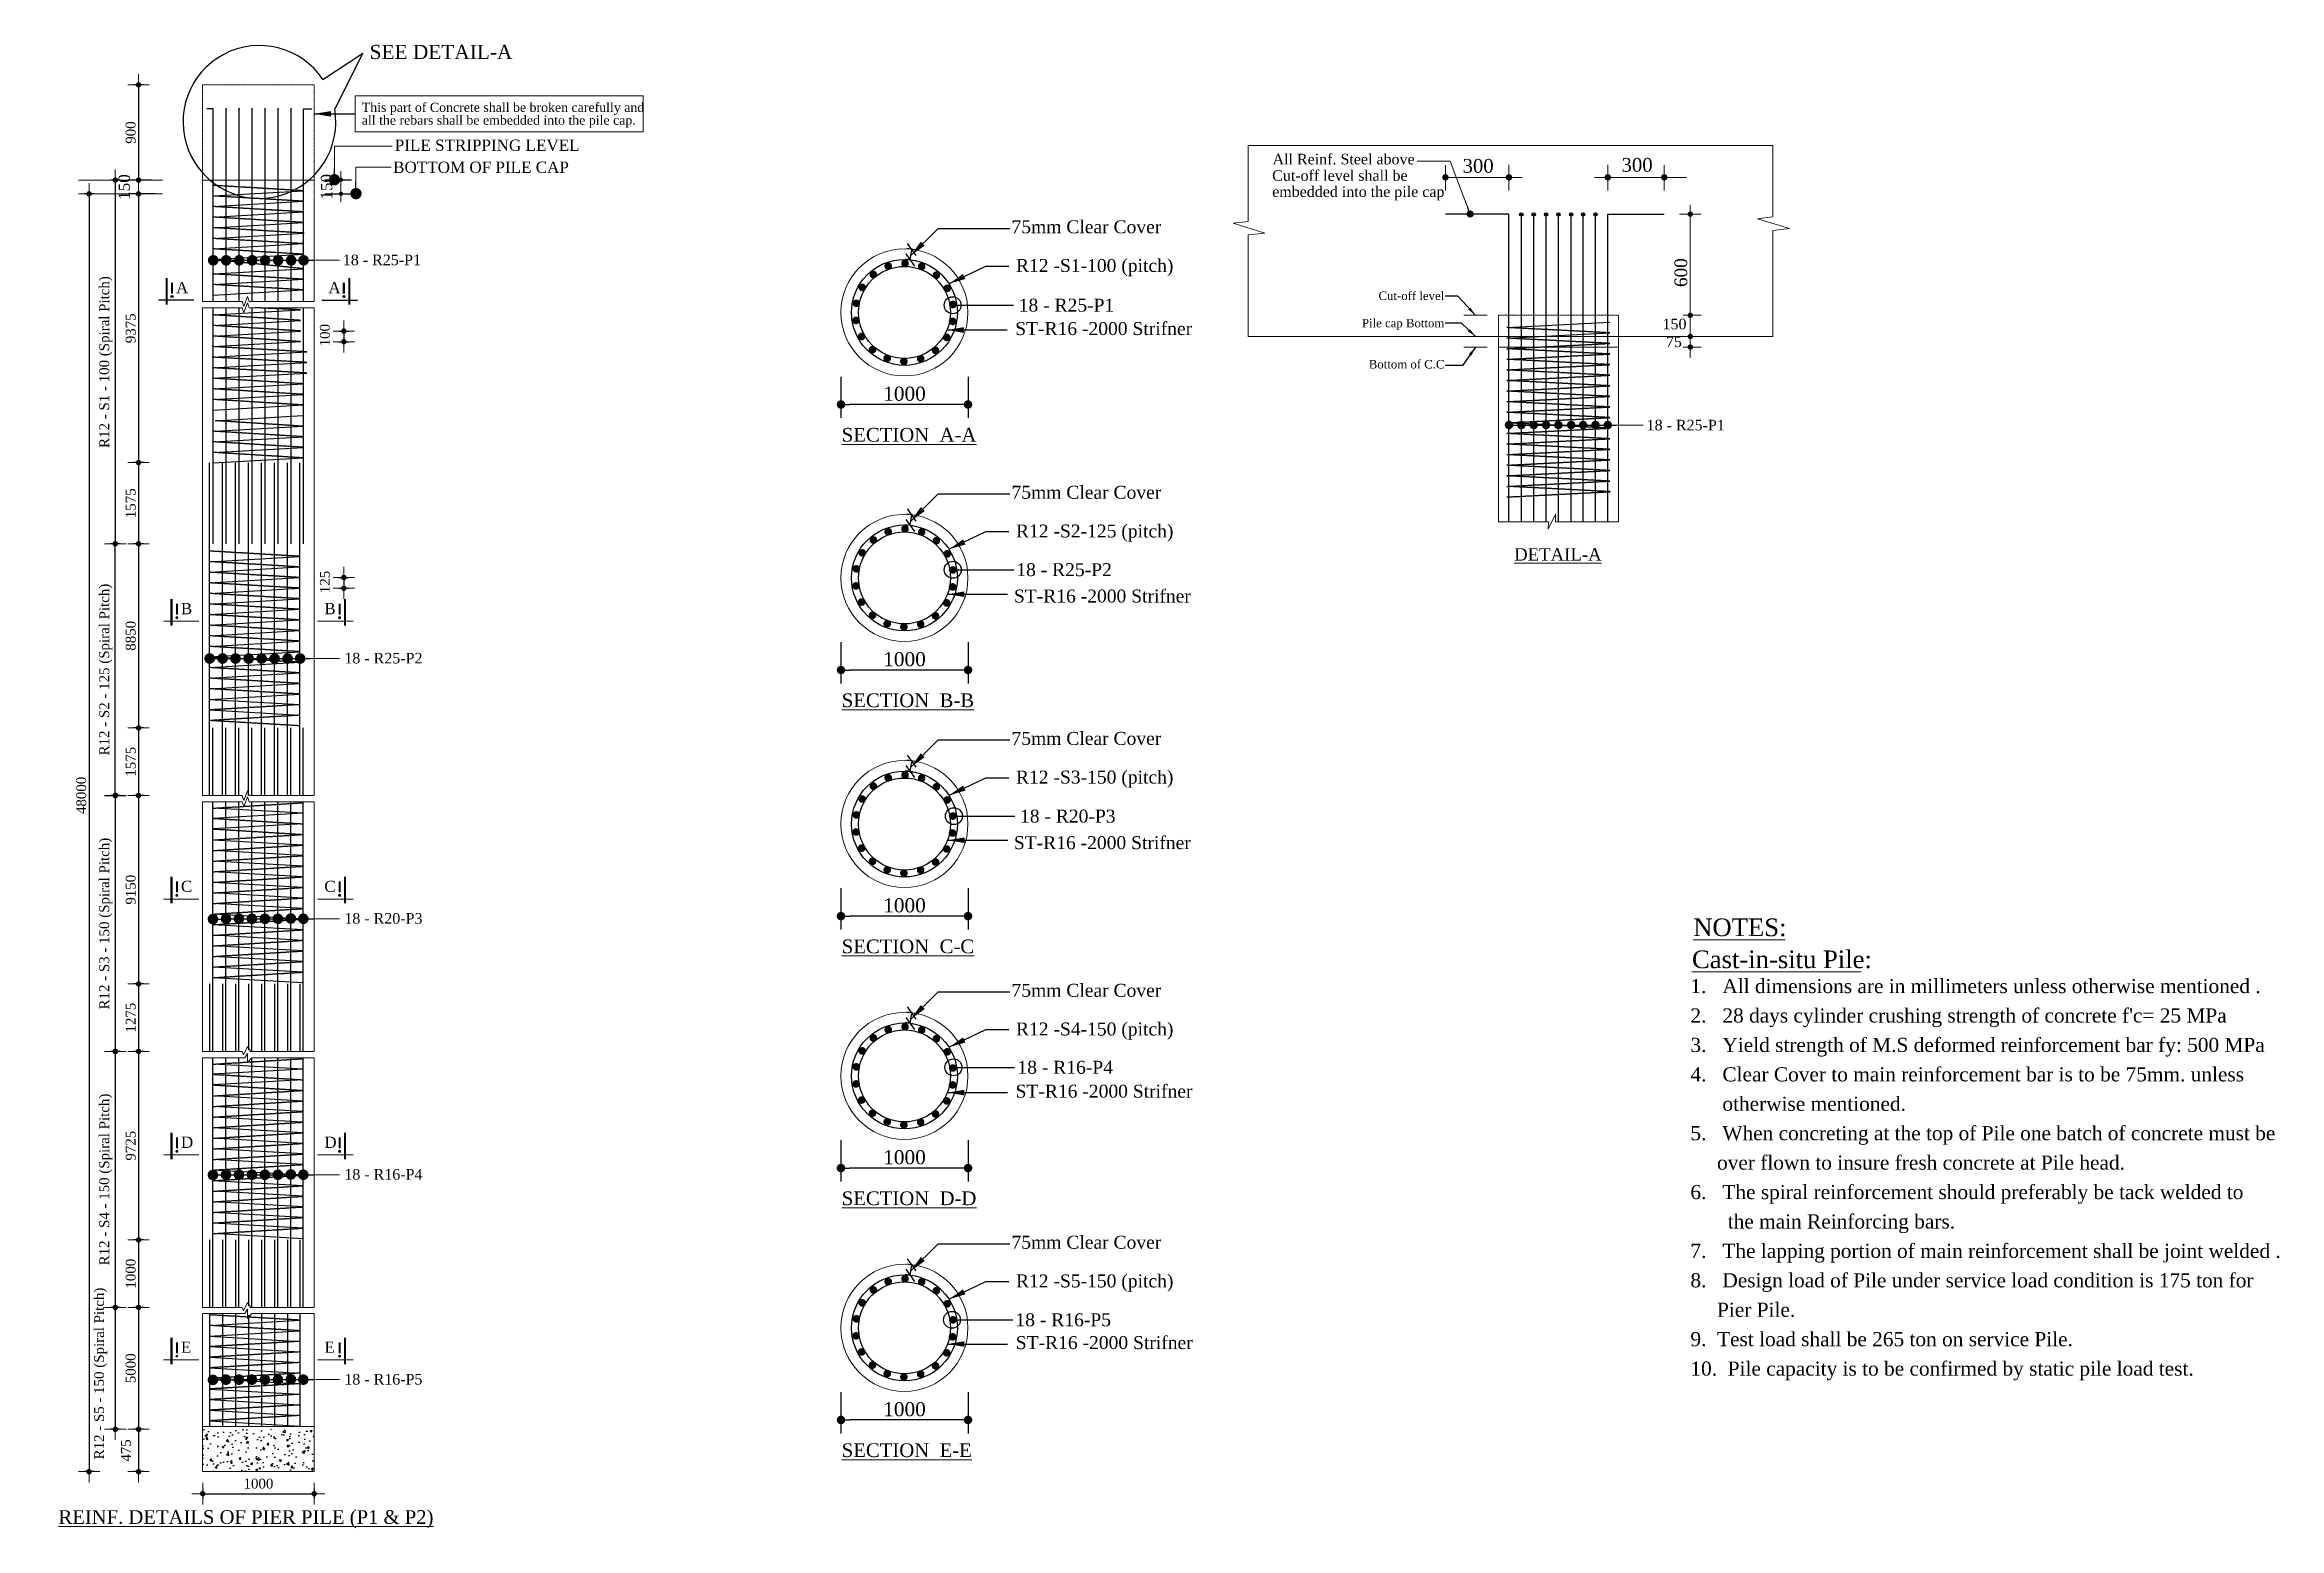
# Model space of a CAD drawing. Header units: inches. Extents: x -396 to 84373, y -33132 to 10226.
# Drawn here: x 68542 to 84373, y -6720 to 3786 of the extents above; entities that cross this region are included whole.
import ezdxf

# ---------------------------------------------------------------- set-up
doc = ezdxf.new("R2010")
doc.units = ezdxf.units.IN
doc.header["$LTSCALE"] = 15
doc.header["$MEASUREMENT"] = 0
doc.header["$PDMODE"] = 3
doc.header["$PDSIZE"] = -15
for name, pattern in [('DASHED2', [0.375, 0.25, -0.125]), ('DASHEDX2', [38.1, 25.4, -12.7]), ('HIDDEN', [9.525, 6.35, -3.175])]:
    doc.linetypes.add(name, pattern=pattern)
for name, color, linetype, lineweight in [('dim', 7, 'Continuous', 18), ('L.L', 200, 'Continuous', 18), ('Reinf.', 12, 'Continuous', 30), ('text', 7, 'Continuous', 20)]:
    doc.layers.add(name, color=color, linetype=linetype, lineweight=lineweight)
for name, color, linetype in [('Dimision', 4, 'Continuous'), ('HATCH', 35, 'Continuous'), ('Pile', 7, 'Continuous'), ('raling', 6, 'Continuous')]:
    doc.layers.add(name, color=color, linetype=linetype)
doc.styles.get("Standard").update_dxf_attribs({"font": 'times.ttf'})
doc.dimstyles.new('ALTER', dxfattribs={"dimtxt": 110, "dimasz": 65, "dimexe": 95, "dimexo": 100, "dimgap": 30, "dimtad": 1, "dimdec": 0, "dimzin": 0, "dimdsep": 46, "dimtxsty": 'Standard', "dimblk": 'DOT', "dimcen": 35, "dimadec": 0, "dimazin": 0, "dimtfac": 1, "dimtdec": 0, "dimtofl": 0, "dimtmove": 0, "dimatfit": 3, "dimfxl": 1, "dimtolj": 1, "dimtzin": 0, "dimarcsym": 0})
doc.dimstyles.new('ISO-25', dxfattribs={"dimtxt": 75, "dimasz": 50, "dimexe": 95, "dimexo": 75.625, "dimgap": 60, "dimtad": 1, "dimdec": 1, "dimdsep": 46, "dimtxsty": 'Standard', "dimblk": 'DOT', "dimcen": 52.5, "dimclrd": 256, "dimclre": 256, "dimclrt": 256, "dimadec": 0, "dimazin": 0, "dimtfac": 1, "dimtdec": 1, "dimtix": 1, "dimtmove": 0, "dimatfit": 3, "dimldrblk": 'DOT', "dimfxl": 1, "dimlwd": -1, "dimarcsym": 0})
doc.dimstyles.new('ISO-70', dxfattribs={"dimscale": 0, "dimtxt": 70, "dimasz": 0.75, "dimexe": 35, "dimexo": 35, "dimgap": 20, "dimtad": 1, "dimdec": 0, "dimlfac": -1, "dimzin": 1, "dimdsep": 46, "dimtxsty": 'Standard', "dimblk": 'DIM', "dimcen": 60, "dimclrd": 256, "dimclre": 256, "dimclrt": 256, "dimadec": 0, "dimazin": 0, "dimtfac": 1, "dimtdec": 0, "dimtix": 1, "dimtofl": 0, "dimtmove": 0, "dimatfit": 3, "dimldrblk": 'DOT', "dimfxl": 35, "dimfxlon": 1, "dimtolj": 1, "dimlwd": 25, "dimarcsym": 0})

msp = doc.modelspace()

# ---------------------------------------------------------------- texts
at = {"layer": 'dim', "ltscale": 30, "char_height": 97.35, "attachment_point": 5}
for insert in [(78696.8, 2927.47), (79822.84, 2934.8)]:
    msp.add_mtext('\\A1;300', dxfattribs=dict(at, insert=insert))
at = {"layer": 'text'}
for s, height, p in [('SEE DETAIL-A', 100, (70843.9, 3684.99)), ('This part of Concrete shall be broken carefully and', 65, (70788.05, 3310.12)), ('all the rebars shall be embedded into the pile cap.', 65, (70788.05, 3219.44)), ('PILE STRIPPING LEVEL', 80, (71021.91, 3034.24)), ('All Reinf. Steel above', 75, (77240.26, 2938.58)), ('BOTTOM OF PILE CAP', 80, (71010.06, 2878.36)), ('Cut-off level shall be ', 75, (77237.58, 2822.33)), ('embedded into the pile cap', 75, (77237.58, 2707.95)), ('18 - R25-P1', 75, (70653.71, 2224.54)), ('A', 79.33, (69472.23, 2025.94)), ('A', 79.33, (70551.37, 2025.94)), ('Cut-off level ', 60, (77990.98, 1978.29)), ('Pile cap Bottom', 60, (77873.49, 1784.73)), ('150', 75, (80003.15, 1770.99)), ('75', 75, (80026.88, 1644.99)), ('Bottom of C.C', 60, (77922.31, 1493.32)), ('18 - R25-P1', 75, (79890.27, 1054.92)), ('B', 79.33, (69507.23, -246.8)), ('B', 79.33, (70523.02, -246.8)), ('18 - R25-P2', 75, (70664.34, -595.51)), ('C', 79.33, (69507.23, -2213.59)), ('C', 79.33, (70523.02, -2213.59)), ('18 - R20-P3', 75, (70664.34, -2438.55)), ('NOTES:', 125, (80220.48, -2526.72)), ('Cast-in-situ Pile:', 125, (80211.74, -2753.31)), ('D', 79.33, (69507.23, -4026.14)), ('D', 79.33, (70523.02, -4026.14)), ('18 - R16-P4', 75, (70664.34, -4251.1)), ('E', 79.33, (69507.23, -5477.12)), ('E', 79.33, (70523.02, -5477.12)), ('18 - R16-P5', 75, (70664.34, -5702.09))]:
    msp.add_text(s, height=height, dxfattribs=at).set_placement(p)
at = {"layer": 'text', "ltscale": 30}
msp.add_text('600', height=90, rotation=90, dxfattribs=at).set_placement((80178.1, 2070))
at = {"layer": 'text', "ltscale": 5}
for s, height, p in [(' %%uDETAIL-A', 88, (78918.58, 132.76)), ('%%UREINF. DETAILS OF PIER PILE (P1 & P2)', 96.8, (68639.46, -6688.57))]:
    msp.add_text(s, height=height, dxfattribs=at).set_placement(p)
at = {"layer": 'text', "ltscale": 30, "attachment_point": 1}
for s, insert, char_height, width in [('75mm Clear Cover', (75391.05, 2542.48), 91.6667, 1538.1279), ('R12 -S1-100 (pitch)', (75422.72, 2268.43), 91.6667, 12332.335), ('18 - R25-P1', (75441.99, 1987.65), 91.6667, 1439.4059), ('ST-R16 -2000 Strifner', (75417.29, 1821.92), 91.6667, 12332.335), ('{\\LSECTION  A-A}', (74188.17, 1072.39), 97.2, 6300.5129), ('75mm Clear Cover', (75391.05, 662.27), 91.6667, 1538.1279), ('R12 -S2-125 (pitch)', (75422.72, 388.22), 91.6667, 12332.335), ('18 - R25-P2', (75424.94, 114.46), 91.6667, 1439.4059), ('ST-R16 -2000 Strifner', (75408.2, -72.49), 91.6667, 12332.335), ('{\\LSECTION  B-B}', (74188.17, -807.82), 97.2, 6300.5129), ('75mm Clear Cover', (75391.05, -1080.49), 91.6667, 1538.1279), ('R12 -S3-150 (pitch)', (75422.72, -1354.54), 91.6667, 1191.1716), ('18 - R20-P3', (75451.24, -1630.82), 91.6667, 1439.4059), ('ST-R16 -2000 Strifner', (75407.66, -1818.9), 91.6667, 12332.335), ('{\\LSECTION  C-C}', (74188.17, -2550.59), 97.2, 6300.5129), ('75mm Clear Cover', (75391.05, -2864.43), 91.6667, 1538.1279), ('R12 -S4-150 (pitch)', (75422.72, -3138.48), 91.6667, 12332.335), ('18 - R16-P4', (75432.98, -3409.48), 91.6667, 1439.4059), ('ST-R16 -2000 Strifner', (75419.8, -3578.74), 91.6667, 12332.335), ('{\\LSECTION  D-D}', (74188.17, -4334.52), 97.2, 6300.5129), ('75mm Clear Cover', (75391.05, -4648.37), 91.6667, 1538.1279), ('R12 -S5-150 (pitch)', (75422.72, -4922.42), 91.6667, 12332.335), ('18 - R16-P5', (75418.89, -5197.41), 91.6667, 1439.4059), ('ST-R16 -2000 Strifner', (75421.16, -5359.13), 91.6667, 12332.335), ('{\\LSECTION  E-E}', (74188.17, -6118.46), 97.2, 6300.5129)]:
    msp.add_mtext(s, dxfattribs=dict(at, insert=insert, char_height=char_height, width=width))
at = {"layer": 'text', "ltscale": 30, "insert": (80200.74, -2830.12), "char_height": 100, "width": 4875.6237, "attachment_point": 1, "line_spacing_factor": 1.25}
msp.add_mtext("1.   All dimensions are in millimeters unless otherwise mentioned .\\P2.   28 days cylinder crushing strength of concrete f'c= 25 MPa \\P3.   Yield strength of M.S deformed reinforcement bar fy: 500 MPa \\P4.   Clear Cover to main reinforcement bar is to be 75mm. unless \\P      otherwise mentioned.\\P5.   When concreting at the top of Pile one batch of concrete must be\\P     over flown to insure fresh concrete at Pile head.\\P6.   The spiral reinforcement should preferably be tack welded to \\P       the main Reinforcing bars.\\P7.   The lapping portion of main reinforcement shall be joint welded .\\P8.   Design load of Pile under service load condition is 175 ton for\\P     Pier Pile.\\P9.  Test load shall be 265 ton on service Pile.\\P10.  Pile capacity is to be confirmed by static pile load test.", dxfattribs=at)

# ---------------------------------------------------------------- blocks, each defined once
blk = doc.blocks.new('_Dot')
at = {"color": 0, "linetype": 'ByBlock', "lineweight": -2}
blk.add_line((-0.5, 0), (-1, 0), dxfattribs=at)
at = {"color": 0, "linetype": 'ByBlock', "const_width": 0.5}
blk.add_lwpolyline([(-0.25, 0, 1), (0.25, 0, 1)], format="xyb", close=True, dxfattribs=at)
blk = doc.blocks.new('DIM')
at = {"layer": 'dim'}
for p, q in [((-101, 0), (101, 0)), ((0, -101), (0, 101))]:
    blk.add_line(p, q, dxfattribs=at)
at = {"layer": 'dim', "const_width": 25.4}
blk.add_lwpolyline([(-13, 0, 1), (13, 0, 1)], format="xyb", close=True, dxfattribs=at)
blk = doc.blocks.new('*D196')
at = {"layer": 'Defpoints', "color": 0, "ltscale": 30, "transparency": 16777216}
for p in [(70361, 1758), (70363, 1683), (70661, 1683)]:
    blk.add_point(p, dxfattribs=at)
at = {"layer": 'dim', "lineweight": -2, "ltscale": 30, "transparency": 16777216}
for p, q in [((70626, 1758), (70696, 1758)), ((70626, 1683), (70696, 1683))]:
    blk.add_line(p, q, dxfattribs=at)
at = {"layer": 'dim', "lineweight": 25, "ltscale": 30, "transparency": 16777216}
blk.add_line((70661, 1757), (70661, 1684), dxfattribs=at)
at = {"layer": 'dim', "lineweight": 25, "ltscale": 30, "transparency": 16777216, "xscale": 0.75, "yscale": 0.75, "zscale": 0.75}
for p, rotation in [((70661, 1758), 90), ((70661, 1683), 270)]:
    blk.add_blockref('DIM', p, dxfattribs=dict(at, rotation=rotation))
at = {"layer": 'dim', "ltscale": 30, "transparency": 16777216, "insert": (70527, 1729), "char_height": 70, "attachment_point": 5, "rotation": 90}
blk.add_mtext('\\A1;100', dxfattribs=at)
blk = doc.blocks.new('*D197')
at = {"layer": 'Defpoints', "color": 0, "ltscale": 30, "transparency": 16777216}
for p in [(69661, 2730), (69207, 827), (69661, 827)]:
    blk.add_point(p, dxfattribs=at)
at = {"layer": 'dim', "lineweight": -2, "ltscale": 30, "transparency": 16777216}
for p, q in [((69242, 2730), (69172, 2730)), ((69242, 827), (69172, 827))]:
    blk.add_line(p, q, dxfattribs=at)
at = {"layer": 'dim', "lineweight": 25, "ltscale": 30, "transparency": 16777216}
blk.add_line((69207, 2729), (69207, 828), dxfattribs=at)
at = {"layer": 'dim', "lineweight": 25, "ltscale": 30, "transparency": 16777216, "xscale": 0.75, "yscale": 0.75, "zscale": 0.75}
for p, rotation in [((69207, 2730), 90), ((69207, 827), 270)]:
    blk.add_blockref('DIM', p, dxfattribs=dict(at, rotation=rotation))
at = {"layer": 'dim', "lineweight": 15, "ltscale": 30, "transparency": 16777216, "insert": (69151, 1778), "char_height": 70, "attachment_point": 5, "rotation": 90}
blk.add_mtext('\\A1;9375', dxfattribs=at)
blk = doc.blocks.new('*D198')
at = {"layer": 'Defpoints', "color": 0, "ltscale": 30, "transparency": 16777216}
for p in [(69131, 2730), (68856, -6319), (69283, -6319)]:
    blk.add_point(p, dxfattribs=at)
at = {"layer": 'dim', "lineweight": -2, "ltscale": 30, "transparency": 16777216}
for p, q in [((68891, 2730), (68821, 2730)), ((68891, -6319), (68821, -6319))]:
    blk.add_line(p, q, dxfattribs=at)
at = {"layer": 'dim', "lineweight": 25, "ltscale": 30, "transparency": 16777216}
blk.add_line((68856, 2729), (68856, -6318), dxfattribs=at)
at = {"layer": 'dim', "lineweight": 25, "ltscale": 30, "transparency": 16777216, "xscale": 0.75, "yscale": 0.75, "zscale": 0.75}
for p, rotation in [((68856, 2730), 90), ((68856, -6319), 270)]:
    blk.add_blockref('DIM', p, dxfattribs=dict(at, rotation=rotation))
at = {"layer": 'dim', "lineweight": 15, "ltscale": 30, "transparency": 16777216, "insert": (68801, -1530), "char_height": 70, "width": 255.11, "attachment_point": 5, "rotation": 90}
blk.add_mtext('\\A1;48000', dxfattribs=at)
blk = doc.blocks.new('*D205')
at = {"layer": 'Defpoints', "color": 0, "ltscale": 30, "transparency": 16777216}
for p in [(69661, 827), (69207, 252), (69661, 252)]:
    blk.add_point(p, dxfattribs=at)
at = {"layer": 'dim', "lineweight": -2, "ltscale": 30, "transparency": 16777216}
for p, q in [((69242, 827), (69172, 827)), ((69242, 252), (69172, 252))]:
    blk.add_line(p, q, dxfattribs=at)
at = {"layer": 'dim', "lineweight": 25, "ltscale": 30, "transparency": 16777216}
blk.add_line((69207, 826), (69207, 253), dxfattribs=at)
at = {"layer": 'dim', "lineweight": 25, "ltscale": 30, "transparency": 16777216, "xscale": 0.75, "yscale": 0.75, "zscale": 0.75}
for p, rotation in [((69207, 827), 90), ((69207, 252), 270)]:
    blk.add_blockref('DIM', p, dxfattribs=dict(at, rotation=rotation))
at = {"layer": 'dim', "lineweight": 15, "ltscale": 30, "transparency": 16777216, "insert": (69151, 539), "char_height": 70, "attachment_point": 5, "rotation": 90}
blk.add_mtext('\\A1;1575', dxfattribs=at)
blk = doc.blocks.new('*D206')
at = {"layer": 'Defpoints', "color": 0, "ltscale": 30, "transparency": 16777216}
for p in [(70356, 13), (70358, -63), (70661, -63)]:
    blk.add_point(p, dxfattribs=at)
at = {"layer": 'dim', "lineweight": -2, "ltscale": 30, "transparency": 16777216}
for p, q in [((70626, 13), (70696, 13)), ((70626, -63), (70696, -63))]:
    blk.add_line(p, q, dxfattribs=at)
at = {"layer": 'dim', "lineweight": 25, "ltscale": 30, "transparency": 16777216}
blk.add_line((70661, 12), (70661, -62), dxfattribs=at)
at = {"layer": 'dim', "lineweight": 25, "ltscale": 30, "transparency": 16777216, "xscale": 0.75, "yscale": 0.75, "zscale": 0.75}
for p, rotation in [((70661, 13), 90), ((70661, -63), 270)]:
    blk.add_blockref('DIM', p, dxfattribs=dict(at, rotation=rotation))
at = {"layer": 'dim', "lineweight": 15, "ltscale": 30, "transparency": 16777216, "insert": (70527, -19), "char_height": 70, "attachment_point": 5, "rotation": 90}
blk.add_mtext('\\A1;125', dxfattribs=at)
blk = doc.blocks.new('*D207')
at = {"layer": 'Defpoints', "color": 0, "ltscale": 30, "transparency": 16777216}
for p in [(69661, 252), (69207, -1052), (69729, -1052)]:
    blk.add_point(p, dxfattribs=at)
at = {"layer": 'dim', "lineweight": -2, "ltscale": 30, "transparency": 16777216}
for p, q in [((69242, 252), (69172, 252)), ((69242, -1052), (69172, -1052))]:
    blk.add_line(p, q, dxfattribs=at)
at = {"layer": 'dim', "lineweight": 25, "ltscale": 30, "transparency": 16777216}
blk.add_line((69207, 251), (69207, -1052), dxfattribs=at)
at = {"layer": 'dim', "lineweight": 25, "ltscale": 30, "transparency": 16777216, "xscale": 0.75, "yscale": 0.75, "zscale": 0.75}
for p, rotation in [((69207, 252), 90), ((69207, -1052), 270)]:
    blk.add_blockref('DIM', p, dxfattribs=dict(at, rotation=rotation))
at = {"layer": 'dim', "lineweight": 15, "ltscale": 30, "transparency": 16777216, "insert": (69151, -400), "char_height": 70, "width": 277.14, "attachment_point": 5, "rotation": 90}
blk.add_mtext('\\A1;8850', dxfattribs=at)
blk = doc.blocks.new('*D208')
at = {"layer": 'Defpoints', "color": 0, "ltscale": 30, "transparency": 16777216}
for p in [(69736, 3502), (69207, 2827), (69661, 2827)]:
    blk.add_point(p, dxfattribs=at)
at = {"layer": 'dim', "lineweight": -2, "ltscale": 30, "transparency": 16777216}
for p, q in [((69242, 3502), (69172, 3502)), ((69242, 2827), (69172, 2827))]:
    blk.add_line(p, q, dxfattribs=at)
at = {"layer": 'dim', "lineweight": 25, "ltscale": 30, "transparency": 16777216}
blk.add_line((69207, 3501), (69207, 2828), dxfattribs=at)
at = {"layer": 'dim', "lineweight": 25, "ltscale": 30, "transparency": 16777216, "xscale": 0.75, "yscale": 0.75, "zscale": 0.75}
for p, rotation in [((69207, 3502), 90), ((69207, 2827), 270)]:
    blk.add_blockref('DIM', p, dxfattribs=dict(at, rotation=rotation))
at = {"layer": 'dim', "lineweight": 15, "ltscale": 30, "transparency": 16777216, "insert": (69151, 3164), "char_height": 70, "attachment_point": 5, "rotation": 90}
blk.add_mtext('\\A1;900', dxfattribs=at)
blk = doc.blocks.new('*D209')
at = {"layer": 'Defpoints', "color": 0, "ltscale": 5, "transparency": 16777216}
for p in [(70451, 2830), (70451, 2730), (70640, 2730)]:
    blk.add_point(p, dxfattribs=at)
at = {"layer": 'dim', "ltscale": 5, "transparency": 16777216}
for p, q in [((70640, 2860), (70640, 2890)), ((70640, 2830), (70640, 2730)), ((70640, 2700), (70640, 2670))]:
    blk.add_line(p, q, dxfattribs=at)
at = {"layer": 'dim', "lineweight": -2, "ltscale": 5, "transparency": 16777216}
for p, q in [((70526, 2830), (70715, 2830)), ((70526, 2730), (70715, 2730))]:
    blk.add_line(p, q, dxfattribs=at)
at = {"layer": 'dim', "ltscale": 5, "transparency": 16777216, "xscale": 30, "yscale": 30, "zscale": 30}
for p, rotation in [((70640, 2830), 270), ((70640, 2730), 90)]:
    blk.add_blockref('_Dot', p, dxfattribs=dict(at, rotation=rotation))
at = {"layer": 'dim', "lineweight": 15, "ltscale": 5, "transparency": 16777216, "insert": (70539, 2780), "char_height": 80, "attachment_point": 5, "rotation": 90}
blk.add_mtext('150', dxfattribs=at)
blk = doc.blocks.new('*D199')
at = {"layer": 'Defpoints', "color": 0, "ltscale": 30, "transparency": 16777216}
for p in [(69661, -1052), (69207, -1531), (69661, -1531)]:
    blk.add_point(p, dxfattribs=at)
at = {"layer": 'dim', "lineweight": -2, "ltscale": 30, "transparency": 16777216}
for p, q in [((69242, -1052), (69172, -1052)), ((69242, -1531), (69172, -1531))]:
    blk.add_line(p, q, dxfattribs=at)
at = {"layer": 'dim', "lineweight": 25, "ltscale": 30, "transparency": 16777216}
blk.add_line((69207, -1053), (69207, -1530), dxfattribs=at)
at = {"layer": 'dim', "lineweight": 25, "ltscale": 30, "transparency": 16777216, "xscale": 0.75, "yscale": 0.75, "zscale": 0.75}
for p, rotation in [((69207, -1052), 90), ((69207, -1531), 270)]:
    blk.add_blockref('DIM', p, dxfattribs=dict(at, rotation=rotation))
at = {"layer": 'dim', "lineweight": 15, "ltscale": 30, "transparency": 16777216, "insert": (69151, -1292), "char_height": 70, "attachment_point": 5, "rotation": 90}
blk.add_mtext('\\A1;1575', dxfattribs=at)
blk = doc.blocks.new('*D200')
at = {"layer": 'Defpoints', "color": 0, "ltscale": 30, "transparency": 16777216}
for p in [(69661, -1531), (69207, -2865), (69663, -2865)]:
    blk.add_point(p, dxfattribs=at)
at = {"layer": 'dim', "lineweight": -2, "ltscale": 30, "transparency": 16777216}
for p, q in [((69242, -1531), (69172, -1531)), ((69242, -2865), (69172, -2865))]:
    blk.add_line(p, q, dxfattribs=at)
at = {"layer": 'dim', "lineweight": 25, "ltscale": 30, "transparency": 16777216}
blk.add_line((69207, -1532), (69207, -2864), dxfattribs=at)
at = {"layer": 'dim', "lineweight": 25, "ltscale": 30, "transparency": 16777216, "xscale": 0.75, "yscale": 0.75, "zscale": 0.75}
for p, rotation in [((69207, -1531), 90), ((69207, -2865), 270)]:
    blk.add_blockref('DIM', p, dxfattribs=dict(at, rotation=rotation))
at = {"layer": 'dim', "lineweight": 15, "ltscale": 30, "transparency": 16777216, "insert": (69151, -2198), "char_height": 70, "attachment_point": 5, "rotation": 90}
blk.add_mtext('\\A1;9150', dxfattribs=at)
blk = doc.blocks.new('*D201')
at = {"layer": 'Defpoints', "color": 0, "ltscale": 30, "transparency": 16777216}
for p in [(69172, 2827), (69042, 252), (69207, 252)]:
    blk.add_point(p, dxfattribs=at)
at = {"layer": 'dim', "lineweight": -2, "ltscale": 30, "transparency": 16777216}
for p, q in [((69077, 2827), (69007, 2827)), ((69077, 252), (69007, 252))]:
    blk.add_line(p, q, dxfattribs=at)
at = {"layer": 'dim', "lineweight": 25, "ltscale": 30, "transparency": 16777216}
blk.add_line((69042, 2826), (69042, 253), dxfattribs=at)
at = {"layer": 'dim', "lineweight": 25, "ltscale": 30, "transparency": 16777216, "xscale": 0.75, "yscale": 0.75, "zscale": 0.75}
for p, rotation in [((69042, 2827), 90), ((69042, 252), 270)]:
    blk.add_blockref('DIM', p, dxfattribs=dict(at, rotation=rotation))
at = {"layer": 'dim', "lineweight": 15, "ltscale": 30, "transparency": 16777216, "insert": (68975, 1539), "char_height": 70, "attachment_point": 5, "rotation": 90}
blk.add_mtext('\\A1;R12 - S1 - 100 (Spiral Pitch)', dxfattribs=at)
blk = doc.blocks.new('*D202')
at = {"layer": 'Defpoints', "color": 0, "ltscale": 30, "transparency": 16777216}
for p in [(69042, 252), (69118, 252), (69207, -1530)]:
    blk.add_point(p, dxfattribs=at)
at = {"layer": 'dim', "lineweight": -2, "ltscale": 30, "transparency": 16777216}
for p, q in [((69077, 252), (69007, 252)), ((69077, -1530), (69007, -1530))]:
    blk.add_line(p, q, dxfattribs=at)
at = {"layer": 'dim', "lineweight": 25, "ltscale": 30, "transparency": 16777216}
blk.add_line((69042, -1529), (69042, 251), dxfattribs=at)
at = {"layer": 'dim', "lineweight": 25, "ltscale": 30, "transparency": 16777216, "xscale": 0.75, "yscale": 0.75, "zscale": 0.75}
for p, rotation in [((69042, 252), 90), ((69042, -1530), 270)]:
    blk.add_blockref('DIM', p, dxfattribs=dict(at, rotation=rotation))
at = {"layer": 'dim', "lineweight": 15, "ltscale": 30, "transparency": 16777216, "insert": (68975, -639), "char_height": 70, "attachment_point": 5, "rotation": 90}
blk.add_mtext('\\A1;R12 - S2 - 125 (Spiral Pitch)', dxfattribs=at)
blk = doc.blocks.new('*D203')
at = {"layer": 'Defpoints', "color": 0, "ltscale": 30, "transparency": 16777216}
for p in [(69207, -1532), (69042, -3343), (69283, -3343)]:
    blk.add_point(p, dxfattribs=at)
at = {"layer": 'dim', "lineweight": -2, "ltscale": 30, "transparency": 16777216}
for p, q in [((69077, -1532), (69007, -1532)), ((69077, -3343), (69007, -3343))]:
    blk.add_line(p, q, dxfattribs=at)
at = {"layer": 'dim', "lineweight": 25, "ltscale": 30, "transparency": 16777216}
blk.add_line((69042, -1532), (69042, -3343), dxfattribs=at)
at = {"layer": 'dim', "lineweight": 25, "ltscale": 30, "transparency": 16777216, "xscale": 0.75, "yscale": 0.75, "zscale": 0.75}
for p, rotation in [((69042, -1532), 90), ((69042, -3343), 270)]:
    blk.add_blockref('DIM', p, dxfattribs=dict(at, rotation=rotation))
at = {"layer": 'dim', "lineweight": 15, "ltscale": 30, "transparency": 16777216, "insert": (68975, -2438), "char_height": 70, "attachment_point": 5, "rotation": 90}
blk.add_mtext('\\A1;R12 - S3 - 150 (Spiral Pitch)', dxfattribs=at)
blk = doc.blocks.new('*D204')
at = {"layer": 'Defpoints', "color": 0, "ltscale": 5, "transparency": 16777216}
for p in [(69207, 2730), (69376, 2827), (69396, 2730)]:
    blk.add_point(p, dxfattribs=at)
at = {"layer": 'dim', "ltscale": 5, "transparency": 16777216}
for p, q in [((69207, 2857), (69207, 2887)), ((69207, 2827), (69207, 2730)), ((69207, 2700), (69207, 2670))]:
    blk.add_line(p, q, dxfattribs=at)
at = {"layer": 'dim', "lineweight": -2, "ltscale": 5, "transparency": 16777216}
for p, q in [((69301, 2827), (69132, 2827)), ((69321, 2730), (69132, 2730))]:
    blk.add_line(p, q, dxfattribs=at)
at = {"layer": 'dim', "ltscale": 5, "transparency": 16777216, "xscale": 30, "yscale": 30, "zscale": 30}
for p, rotation in [((69207, 2827), 270), ((69207, 2730), 90)]:
    blk.add_blockref('_Dot', p, dxfattribs=dict(at, rotation=rotation))
at = {"layer": 'dim', "lineweight": 15, "ltscale": 5, "transparency": 16777216, "insert": (69106, 2778), "char_height": 80, "attachment_point": 5, "rotation": 90}
blk.add_mtext('150', dxfattribs=at)
blk = doc.blocks.new('*D218')
at = {"layer": 'Defpoints', "color": 0, "ltscale": 30, "transparency": 16777216}
for p in [(69661, -6355), (70451, -6355), (70451, -6475)]:
    blk.add_point(p, dxfattribs=at)
at = {"layer": 'dim', "lineweight": -2, "ltscale": 30, "transparency": 16777216}
for p, q in [((69661, -6440), (69661, -6510)), ((70451, -6440), (70451, -6510))]:
    blk.add_line(p, q, dxfattribs=at)
at = {"layer": 'dim', "lineweight": 25, "ltscale": 30, "transparency": 16777216}
blk.add_line((69661, -6475), (70450, -6475), dxfattribs=at)
at = {"layer": 'dim', "lineweight": 25, "ltscale": 30, "transparency": 16777216, "xscale": 0.75, "yscale": 0.75, "zscale": 0.75, "rotation": 180}
blk.add_blockref('DIM', (69661, -6475), dxfattribs=at)
at = {"layer": 'dim', "lineweight": 25, "ltscale": 30, "transparency": 16777216, "xscale": 0.75, "yscale": 0.75, "zscale": 0.75}
blk.add_blockref('DIM', (70451, -6475), dxfattribs=at)
at = {"layer": 'dim', "lineweight": 15, "ltscale": 30, "transparency": 16777216, "insert": (70056, -6404), "char_height": 70, "attachment_point": 5}
blk.add_mtext('\\A1;1000', dxfattribs=at)
blk = doc.blocks.new('*D219')
at = {"layer": 'Defpoints', "color": 0, "ltscale": 30, "transparency": 16777216}
for p in [(70451, -6019), (69207, -6319), (70451, -6319)]:
    blk.add_point(p, dxfattribs=at)
at = {"layer": 'dim', "lineweight": -2, "ltscale": 30, "transparency": 16777216}
for p, q in [((69242, -6019), (69172, -6019)), ((69242, -6319), (69172, -6319))]:
    blk.add_line(p, q, dxfattribs=at)
at = {"layer": 'dim', "lineweight": 25, "ltscale": 30, "transparency": 16777216}
blk.add_line((69207, -6019), (69207, -6318), dxfattribs=at)
at = {"layer": 'dim', "lineweight": 25, "ltscale": 30, "transparency": 16777216, "xscale": 0.75, "yscale": 0.75, "zscale": 0.75}
for p, rotation in [((69207, -6019), 90), ((69207, -6319), 270)]:
    blk.add_blockref('DIM', p, dxfattribs=dict(at, rotation=rotation))
at = {"layer": 'dim', "lineweight": 15, "ltscale": 30, "transparency": 16777216, "insert": (69118, -6169), "char_height": 70, "attachment_point": 5, "rotation": 90}
blk.add_mtext('\\A1;475', dxfattribs=at)
blk = doc.blocks.new('*D220')
at = {"layer": 'Defpoints', "color": 0, "ltscale": 30, "transparency": 16777216}
for p in [(69661, -5156), (69207, -6019), (69661, -6019)]:
    blk.add_point(p, dxfattribs=at)
at = {"layer": 'dim', "lineweight": -2, "ltscale": 30, "transparency": 16777216}
for p, q in [((69242, -5156), (69172, -5156)), ((69242, -6019), (69172, -6019))]:
    blk.add_line(p, q, dxfattribs=at)
at = {"layer": 'dim', "lineweight": 25, "ltscale": 30, "transparency": 16777216}
blk.add_line((69207, -5157), (69207, -6018), dxfattribs=at)
at = {"layer": 'dim', "lineweight": 25, "ltscale": 30, "transparency": 16777216, "xscale": 0.75, "yscale": 0.75, "zscale": 0.75}
for p, rotation in [((69207, -5156), 90), ((69207, -6019), 270)]:
    blk.add_blockref('DIM', p, dxfattribs=dict(at, rotation=rotation))
at = {"layer": 'dim', "lineweight": 15, "ltscale": 30, "transparency": 16777216, "insert": (69151, -5587), "char_height": 70, "attachment_point": 5, "rotation": 90}
blk.add_mtext('\\A1;5000', dxfattribs=at)
blk = doc.blocks.new('*D221')
at = {"layer": 'Defpoints', "color": 0, "ltscale": 30, "transparency": 16777216}
for p in [(69172, -5156), (69042, -6019), (69283, -6019)]:
    blk.add_point(p, dxfattribs=at)
at = {"layer": 'dim', "lineweight": -2, "ltscale": 30, "transparency": 16777216}
for p, q in [((69077, -5156), (69007, -5156)), ((69077, -6019), (69007, -6019))]:
    blk.add_line(p, q, dxfattribs=at)
at = {"layer": 'dim', "lineweight": 25, "ltscale": 30, "transparency": 16777216}
blk.add_line((69042, -5157), (69042, -6018), dxfattribs=at)
at = {"layer": 'dim', "lineweight": 25, "ltscale": 30, "transparency": 16777216, "xscale": 0.75, "yscale": 0.75, "zscale": 0.75}
for p, rotation in [((69042, -5156), 90), ((69042, -6019), 270)]:
    blk.add_blockref('DIM', p, dxfattribs=dict(at, rotation=rotation))
at = {"layer": 'dim', "lineweight": 15, "ltscale": 30, "transparency": 16777216, "insert": (68938, -5624), "char_height": 70, "attachment_point": 5, "rotation": 90}
blk.add_mtext('\\A1;R12 - S5 - 150 (Spiral Pitch)', dxfattribs=at)
blk = doc.blocks.new('*D222')
at = {"layer": 'Defpoints', "color": 0, "ltscale": 30, "transparency": 16777216}
for p in [(69663, -2865), (69207, -3343), (69661, -3343)]:
    blk.add_point(p, dxfattribs=at)
at = {"layer": 'dim', "lineweight": -2, "ltscale": 30, "transparency": 16777216}
for p, q in [((69242, -2865), (69172, -2865)), ((69242, -3343), (69172, -3343))]:
    blk.add_line(p, q, dxfattribs=at)
at = {"layer": 'dim', "lineweight": 25, "ltscale": 30, "transparency": 16777216}
blk.add_line((69207, -2866), (69207, -3343), dxfattribs=at)
at = {"layer": 'dim', "lineweight": 25, "ltscale": 30, "transparency": 16777216, "xscale": 0.75, "yscale": 0.75, "zscale": 0.75}
for p, rotation in [((69207, -2865), 90), ((69207, -3343), 270)]:
    blk.add_blockref('DIM', p, dxfattribs=dict(at, rotation=rotation))
at = {"layer": 'dim', "lineweight": 15, "ltscale": 30, "transparency": 16777216, "insert": (69151, -3104), "char_height": 70, "attachment_point": 5, "rotation": 90}
blk.add_mtext('\\A1;1275', dxfattribs=at)
blk = doc.blocks.new('*U186')
at = {"layer": 'Reinf.', "ltscale": 0.05, "const_width": 27}
blk.add_lwpolyline([(-13.5, 0, 1), (13.5, 0, 1)], format="xyb", close=True, dxfattribs=at)
blk = doc.blocks.new('*U187')
at = {"layer": 'dim', "color": 0, "linetype": 'ByBlock', "lineweight": -2, "transparency": 16777216}
for p, rotation in [((45411, -7879), 219.9999999999999), ((45516, -7820), 200), ((45635, -7800), 180), ((45753, -7822), 160.0000000000001), ((45857, -7884), 140), ((45290, -8083), 260), ((45332, -7970), 240), ((45934, -7977), 120), ((45974, -8091), 100), ((45288, -8204), 280), ((45972, -8211), 80.00000000000001), ((45328, -8318), 299.9999999999999), ((45405, -8411), 319.9999999999999), ((45851, -8416), 40.00000000000001), ((45930, -8324), 59.99999999999999), ((45509, -8472), 339.9999999999999), ((45746, -8475), 19.99999999999995)]:
    blk.add_blockref('*U186', p, dxfattribs=dict(at, rotation=rotation))
blk.add_blockref('*U186', (45627, -8495), dxfattribs=at)
blk = doc.blocks.new('*D223')
at = {"layer": 'Defpoints', "color": 0, "ltscale": 30, "transparency": 16777216}
for p in [(74183, 1535), (75083, 1535), (74183, 1238)]:
    blk.add_point(p, dxfattribs=at)
at = {"layer": 'dim', "color": 0, "lineweight": -2, "ltscale": 30, "transparency": 16777216}
for p, q in [((74183, 1435), (74183, 1143)), ((75083, 1435), (75083, 1143)), ((75023, 1238), (74243, 1238))]:
    blk.add_line(p, q, dxfattribs=at)
at = {"layer": 'dim', "color": 0, "lineweight": -2, "ltscale": 30, "transparency": 16777216, "xscale": 60, "yscale": 60, "zscale": 60, "rotation": 180}
blk.add_blockref('_Dot', (74183, 1238), dxfattribs=at)
at = {"layer": 'dim', "color": 0, "lineweight": -2, "ltscale": 30, "transparency": 16777216, "xscale": 60, "yscale": 60, "zscale": 60}
blk.add_blockref('_Dot', (75083, 1238), dxfattribs=at)
at = {"layer": 'dim', "color": 0, "lineweight": 15, "ltscale": 30, "transparency": 16777216, "insert": (74633, 1314), "char_height": 100, "attachment_point": 5}
blk.add_mtext('\\A1;1000', dxfattribs=at)
blk = doc.blocks.new('_Oblique')
at = {"color": 0, "linetype": 'ByBlock', "lineweight": -2}
blk.add_line((-0.5, -0.5), (0.5, 0.5), dxfattribs=at)
blk = doc.blocks.new('*D224')
at = {"layer": 'Defpoints', "color": 0, "ltscale": 30, "transparency": 16777216}
for p in [(74685, 2336), (74727, 2253), (74739, 2328)]:
    blk.add_point(p, dxfattribs=at)
at = {"layer": 'dim', "lineweight": -2, "ltscale": 30, "transparency": 16777216}
for p, q in [((74693, 2259), (74638, 2268)), ((74705, 2333), (74650, 2342))]:
    blk.add_line(p, q, dxfattribs=at)
at = {"layer": 'dim', "lineweight": 25, "ltscale": 30, "transparency": 16777216}
blk.add_line((74673, 2262), (74685, 2336), dxfattribs=at)
at = {"layer": 'dim', "lineweight": 25, "ltscale": 30, "transparency": 16777216, "xscale": 75, "yscale": 75, "zscale": 75}
for p, rotation in [((74685, 2336), 80.82171666292155), ((74673, 2262), 260.8217166629216)]:
    blk.add_blockref('_Oblique', p, dxfattribs=dict(at, rotation=rotation))
at = {"layer": 'dim', "ltscale": 30, "transparency": 16777216, "insert": (74629, 2340), "char_height": 70, "attachment_point": 5, "rotation": 80.8217}
blk.add_mtext('\\A1;  ', dxfattribs=at)
blk = doc.blocks.new('*U188')
at = {"layer": 'Reinf.', "ltscale": 0.05, "const_width": 27}
blk.add_lwpolyline([(-13.5, 0, 1), (13.5, 0, 1)], format="xyb", close=True, dxfattribs=at)
blk = doc.blocks.new('*U189')
at = {"layer": 'dim', "color": 0, "linetype": 'ByBlock', "lineweight": -2, "transparency": 16777216}
for p, rotation in [((45411, -7879), 219.9999999999999), ((45516, -7820), 200), ((45635, -7800), 180), ((45753, -7822), 160.0000000000001), ((45857, -7884), 140), ((45290, -8083), 260), ((45332, -7970), 240), ((45934, -7977), 120), ((45974, -8091), 100), ((45288, -8204), 280), ((45972, -8211), 80.00000000000001), ((45328, -8318), 299.9999999999999), ((45405, -8411), 319.9999999999999), ((45851, -8416), 40.00000000000001), ((45930, -8324), 59.99999999999999), ((45509, -8472), 339.9999999999999), ((45746, -8475), 19.99999999999995)]:
    blk.add_blockref('*U188', p, dxfattribs=dict(at, rotation=rotation))
blk.add_blockref('*U188', (45627, -8495), dxfattribs=at)
blk = doc.blocks.new('*D210')
at = {"layer": 'Defpoints', "color": 0, "ltscale": 30, "transparency": 16777216}
for p in [(74183, -346), (75083, -346), (74183, -642)]:
    blk.add_point(p, dxfattribs=at)
at = {"layer": 'dim', "color": 0, "lineweight": -2, "ltscale": 30, "transparency": 16777216}
for p, q in [((74183, -446), (74183, -737)), ((75083, -446), (75083, -737)), ((75023, -642), (74243, -642))]:
    blk.add_line(p, q, dxfattribs=at)
at = {"layer": 'dim', "color": 0, "lineweight": -2, "ltscale": 30, "transparency": 16777216, "xscale": 60, "yscale": 60, "zscale": 60, "rotation": 180}
blk.add_blockref('_Dot', (74183, -642), dxfattribs=at)
at = {"layer": 'dim', "color": 0, "lineweight": -2, "ltscale": 30, "transparency": 16777216, "xscale": 60, "yscale": 60, "zscale": 60}
blk.add_blockref('_Dot', (75083, -642), dxfattribs=at)
at = {"layer": 'dim', "color": 0, "lineweight": 15, "ltscale": 30, "transparency": 16777216, "insert": (74633, -566), "char_height": 100, "attachment_point": 5}
blk.add_mtext('\\A1;1000', dxfattribs=at)
blk = doc.blocks.new('*D211')
at = {"layer": 'Defpoints', "color": 0, "ltscale": 30, "transparency": 16777216}
for p in [(74685, 456), (74727, 373), (74739, 447)]:
    blk.add_point(p, dxfattribs=at)
at = {"layer": 'dim', "lineweight": -2, "ltscale": 30, "transparency": 16777216}
for p, q in [((74693, 379), (74638, 387)), ((74705, 453), (74650, 462))]:
    blk.add_line(p, q, dxfattribs=at)
at = {"layer": 'dim', "lineweight": 25, "ltscale": 30, "transparency": 16777216}
blk.add_line((74673, 382), (74685, 456), dxfattribs=at)
at = {"layer": 'dim', "lineweight": 25, "ltscale": 30, "transparency": 16777216, "xscale": 75, "yscale": 75, "zscale": 75}
for p, rotation in [((74685, 456), 80.82171666292155), ((74673, 382), 260.8217166629216)]:
    blk.add_blockref('_Oblique', p, dxfattribs=dict(at, rotation=rotation))
at = {"layer": 'dim', "ltscale": 30, "transparency": 16777216, "insert": (74629, 460), "char_height": 70, "attachment_point": 5, "rotation": 80.8217}
blk.add_mtext('\\A1;  ', dxfattribs=at)
blk = doc.blocks.new('*U192')
at = {"layer": 'Reinf.', "ltscale": 0.05, "const_width": 27}
blk.add_lwpolyline([(-13.5, 0, 1), (13.5, 0, 1)], format="xyb", close=True, dxfattribs=at)
blk = doc.blocks.new('*U193')
at = {"layer": 'dim', "color": 0, "linetype": 'ByBlock', "lineweight": -2, "transparency": 16777216}
for p, rotation in [((45411, -7879), 219.9999999999999), ((45516, -7820), 200), ((45635, -7800), 180), ((45753, -7822), 160.0000000000001), ((45857, -7884), 140), ((45290, -8083), 260), ((45332, -7970), 240), ((45934, -7977), 120), ((45974, -8091), 100), ((45288, -8204), 280), ((45972, -8211), 80.00000000000001), ((45328, -8318), 299.9999999999999), ((45405, -8411), 319.9999999999999), ((45851, -8416), 40.00000000000001), ((45930, -8324), 59.99999999999999), ((45509, -8472), 339.9999999999999), ((45746, -8475), 19.99999999999995)]:
    blk.add_blockref('*U192', p, dxfattribs=dict(at, rotation=rotation))
blk.add_blockref('*U192', (45627, -8495), dxfattribs=at)
blk = doc.blocks.new('*D212')
at = {"layer": 'Defpoints', "color": 0, "ltscale": 30, "transparency": 16777216}
for p in [(74183, -2088), (75083, -2088), (74183, -2385)]:
    blk.add_point(p, dxfattribs=at)
at = {"layer": 'dim', "color": 0, "lineweight": -2, "ltscale": 30, "transparency": 16777216}
for p, q in [((74183, -2188), (74183, -2480)), ((75083, -2188), (75083, -2480)), ((75023, -2385), (74243, -2385))]:
    blk.add_line(p, q, dxfattribs=at)
at = {"layer": 'dim', "color": 0, "lineweight": -2, "ltscale": 30, "transparency": 16777216, "xscale": 60, "yscale": 60, "zscale": 60, "rotation": 180}
blk.add_blockref('_Dot', (74183, -2385), dxfattribs=at)
at = {"layer": 'dim', "color": 0, "lineweight": -2, "ltscale": 30, "transparency": 16777216, "xscale": 60, "yscale": 60, "zscale": 60}
blk.add_blockref('_Dot', (75083, -2385), dxfattribs=at)
at = {"layer": 'dim', "color": 0, "lineweight": 15, "ltscale": 30, "transparency": 16777216, "insert": (74633, -2309), "char_height": 100, "attachment_point": 5}
blk.add_mtext('\\A1;1000', dxfattribs=at)
blk = doc.blocks.new('*D213')
at = {"layer": 'Defpoints', "color": 0, "ltscale": 30, "transparency": 16777216}
for p in [(74685, -1287), (74727, -1370), (74739, -1295)]:
    blk.add_point(p, dxfattribs=at)
at = {"layer": 'dim', "lineweight": -2, "ltscale": 30, "transparency": 16777216}
for p, q in [((74693, -1364), (74638, -1355)), ((74705, -1290), (74650, -1281))]:
    blk.add_line(p, q, dxfattribs=at)
at = {"layer": 'dim', "lineweight": 25, "ltscale": 30, "transparency": 16777216}
blk.add_line((74673, -1361), (74685, -1287), dxfattribs=at)
at = {"layer": 'dim', "lineweight": 25, "ltscale": 30, "transparency": 16777216, "xscale": 75, "yscale": 75, "zscale": 75}
for p, rotation in [((74685, -1287), 80.82171666292155), ((74673, -1361), 260.8217166629216)]:
    blk.add_blockref('_Oblique', p, dxfattribs=dict(at, rotation=rotation))
at = {"layer": 'dim', "ltscale": 30, "transparency": 16777216, "insert": (74629, -1283), "char_height": 70, "attachment_point": 5, "rotation": 80.8217}
blk.add_mtext('\\A1;  ', dxfattribs=at)
blk = doc.blocks.new('*U194')
at = {"layer": 'Reinf.', "ltscale": 0.05, "const_width": 27}
blk.add_lwpolyline([(-13.5, 0, 1), (13.5, 0, 1)], format="xyb", close=True, dxfattribs=at)
blk = doc.blocks.new('*U195')
at = {"layer": 'dim', "color": 0, "linetype": 'ByBlock', "lineweight": -2, "transparency": 16777216}
for p, rotation in [((45411, -7879), 219.9999999999999), ((45516, -7820), 200), ((45635, -7800), 180), ((45753, -7822), 160.0000000000001), ((45857, -7884), 140), ((45290, -8083), 260), ((45332, -7970), 240), ((45934, -7977), 120), ((45974, -8091), 100), ((45288, -8204), 280), ((45972, -8211), 80.00000000000001), ((45328, -8318), 299.9999999999999), ((45405, -8411), 319.9999999999999), ((45851, -8416), 40.00000000000001), ((45930, -8324), 59.99999999999999), ((45509, -8472), 339.9999999999999), ((45746, -8475), 19.99999999999995)]:
    blk.add_blockref('*U194', p, dxfattribs=dict(at, rotation=rotation))
blk.add_blockref('*U194', (45627, -8495), dxfattribs=at)
blk = doc.blocks.new('*D214')
at = {"layer": 'Defpoints', "color": 0, "ltscale": 30, "transparency": 16777216}
for p in [(74183, -3872), (75083, -3872), (74183, -4169)]:
    blk.add_point(p, dxfattribs=at)
at = {"layer": 'dim', "color": 0, "lineweight": -2, "ltscale": 30, "transparency": 16777216}
for p, q in [((74183, -3972), (74183, -4264)), ((75083, -3972), (75083, -4264)), ((75023, -4169), (74243, -4169))]:
    blk.add_line(p, q, dxfattribs=at)
at = {"layer": 'dim', "color": 0, "lineweight": -2, "ltscale": 30, "transparency": 16777216, "xscale": 60, "yscale": 60, "zscale": 60, "rotation": 180}
blk.add_blockref('_Dot', (74183, -4169), dxfattribs=at)
at = {"layer": 'dim', "color": 0, "lineweight": -2, "ltscale": 30, "transparency": 16777216, "xscale": 60, "yscale": 60, "zscale": 60}
blk.add_blockref('_Dot', (75083, -4169), dxfattribs=at)
at = {"layer": 'dim', "color": 0, "lineweight": 15, "ltscale": 30, "transparency": 16777216, "insert": (74633, -4093), "char_height": 100, "attachment_point": 5}
blk.add_mtext('\\A1;1000', dxfattribs=at)
blk = doc.blocks.new('*D215')
at = {"layer": 'Defpoints', "color": 0, "ltscale": 30, "transparency": 16777216}
for p in [(74685, -3071), (74727, -3154), (74739, -3079)]:
    blk.add_point(p, dxfattribs=at)
at = {"layer": 'dim', "lineweight": -2, "ltscale": 30, "transparency": 16777216}
for p, q in [((74693, -3148), (74638, -3139)), ((74705, -3074), (74650, -3065))]:
    blk.add_line(p, q, dxfattribs=at)
at = {"layer": 'dim', "lineweight": 25, "ltscale": 30, "transparency": 16777216}
blk.add_line((74673, -3145), (74685, -3071), dxfattribs=at)
at = {"layer": 'dim', "lineweight": 25, "ltscale": 30, "transparency": 16777216, "xscale": 75, "yscale": 75, "zscale": 75}
for p, rotation in [((74673, -3145), 260.8217166629224), ((74685, -3071), 80.82171666292241)]:
    blk.add_blockref('_Oblique', p, dxfattribs=dict(at, rotation=rotation))
at = {"layer": 'dim', "ltscale": 30, "transparency": 16777216, "insert": (74629, -3067), "char_height": 70, "attachment_point": 5, "rotation": 80.8217}
blk.add_mtext('\\A1;  ', dxfattribs=at)
blk = doc.blocks.new('*D216')
at = {"layer": 'Defpoints', "color": 0, "ltscale": 30, "transparency": 16777216}
for p in [(69661, -3343), (69207, -4678), (69663, -4678)]:
    blk.add_point(p, dxfattribs=at)
at = {"layer": 'dim', "lineweight": -2, "ltscale": 30, "transparency": 16777216}
for p, q in [((69242, -3343), (69172, -3343)), ((69242, -4678), (69172, -4678))]:
    blk.add_line(p, q, dxfattribs=at)
at = {"layer": 'dim', "lineweight": 25, "ltscale": 30, "transparency": 16777216}
blk.add_line((69207, -3344), (69207, -4677), dxfattribs=at)
at = {"layer": 'dim', "lineweight": 25, "ltscale": 30, "transparency": 16777216, "xscale": 0.75, "yscale": 0.75, "zscale": 0.75}
for p, rotation in [((69207, -3343), 90), ((69207, -4678), 270)]:
    blk.add_blockref('DIM', p, dxfattribs=dict(at, rotation=rotation))
at = {"layer": 'dim', "lineweight": 15, "ltscale": 30, "transparency": 16777216, "insert": (69151, -4011), "char_height": 70, "attachment_point": 5, "rotation": 90}
blk.add_mtext('\\A1;9725', dxfattribs=at)
blk = doc.blocks.new('*D217')
at = {"layer": 'Defpoints', "color": 0, "ltscale": 30, "transparency": 16777216}
for p in [(69207, -3344), (69042, -5156), (69283, -5156)]:
    blk.add_point(p, dxfattribs=at)
at = {"layer": 'dim', "lineweight": -2, "ltscale": 30, "transparency": 16777216}
for p, q in [((69077, -3344), (69007, -3344)), ((69077, -5156), (69007, -5156))]:
    blk.add_line(p, q, dxfattribs=at)
at = {"layer": 'dim', "lineweight": 25, "ltscale": 30, "transparency": 16777216}
blk.add_line((69042, -3345), (69042, -5155), dxfattribs=at)
at = {"layer": 'dim', "lineweight": 25, "ltscale": 30, "transparency": 16777216, "xscale": 0.75, "yscale": 0.75, "zscale": 0.75}
for p, rotation in [((69042, -3344), 90), ((69042, -5156), 270)]:
    blk.add_blockref('DIM', p, dxfattribs=dict(at, rotation=rotation))
at = {"layer": 'dim', "lineweight": 15, "ltscale": 30, "transparency": 16777216, "insert": (68975, -4250), "char_height": 70, "attachment_point": 5, "rotation": 90}
blk.add_mtext('\\A1;R12 - S4 - 150 (Spiral Pitch)', dxfattribs=at)
blk = doc.blocks.new('*D225')
at = {"layer": 'Defpoints', "color": 0, "ltscale": 30, "transparency": 16777216}
for p in [(69663, -4678), (69207, -5156), (69661, -5156)]:
    blk.add_point(p, dxfattribs=at)
at = {"layer": 'dim', "lineweight": -2, "ltscale": 30, "transparency": 16777216}
for p, q in [((69242, -4678), (69172, -4678)), ((69242, -5156), (69172, -5156))]:
    blk.add_line(p, q, dxfattribs=at)
at = {"layer": 'dim', "lineweight": 25, "ltscale": 30, "transparency": 16777216}
blk.add_line((69207, -4678), (69207, -5155), dxfattribs=at)
at = {"layer": 'dim', "lineweight": 25, "ltscale": 30, "transparency": 16777216, "xscale": 0.75, "yscale": 0.75, "zscale": 0.75}
for p, rotation in [((69207, -4678), 90), ((69207, -5156), 270)]:
    blk.add_blockref('DIM', p, dxfattribs=dict(at, rotation=rotation))
at = {"layer": 'dim', "lineweight": 15, "ltscale": 30, "transparency": 16777216, "insert": (69151, -4917), "char_height": 70, "attachment_point": 5, "rotation": 90}
blk.add_mtext('\\A1;1000', dxfattribs=at)
blk = doc.blocks.new('*U190')
at = {"layer": 'Reinf.', "ltscale": 0.05, "const_width": 27}
blk.add_lwpolyline([(-13.5, 0, 1), (13.5, 0, 1)], format="xyb", close=True, dxfattribs=at)
blk = doc.blocks.new('*U191')
at = {"layer": 'dim', "color": 0, "linetype": 'ByBlock', "lineweight": -2, "transparency": 16777216}
for p, rotation in [((45411, -7879), 219.9999999999999), ((45516, -7820), 200), ((45635, -7800), 180), ((45753, -7822), 160.0000000000001), ((45857, -7884), 140), ((45290, -8083), 260), ((45332, -7970), 240), ((45934, -7977), 120), ((45974, -8091), 100), ((45288, -8204), 280), ((45972, -8211), 80.00000000000001), ((45328, -8318), 299.9999999999999), ((45405, -8411), 319.9999999999999), ((45851, -8416), 40.00000000000001), ((45930, -8324), 59.99999999999999), ((45509, -8472), 339.9999999999999), ((45746, -8475), 19.99999999999995)]:
    blk.add_blockref('*U190', p, dxfattribs=dict(at, rotation=rotation))
blk.add_blockref('*U190', (45627, -8495), dxfattribs=at)
blk = doc.blocks.new('*D226')
at = {"layer": 'Defpoints', "color": 0, "ltscale": 30, "transparency": 16777216}
for p in [(74183, -5656), (75083, -5656), (74183, -5953)]:
    blk.add_point(p, dxfattribs=at)
at = {"layer": 'dim', "color": 0, "lineweight": -2, "ltscale": 30, "transparency": 16777216}
for p, q in [((74183, -5756), (74183, -6048)), ((75083, -5756), (75083, -6048)), ((75023, -5953), (74243, -5953))]:
    blk.add_line(p, q, dxfattribs=at)
at = {"layer": 'dim', "color": 0, "lineweight": -2, "ltscale": 30, "transparency": 16777216, "xscale": 60, "yscale": 60, "zscale": 60, "rotation": 180}
blk.add_blockref('_Dot', (74183, -5953), dxfattribs=at)
at = {"layer": 'dim', "color": 0, "lineweight": -2, "ltscale": 30, "transparency": 16777216, "xscale": 60, "yscale": 60, "zscale": 60}
blk.add_blockref('_Dot', (75083, -5953), dxfattribs=at)
at = {"layer": 'dim', "color": 0, "lineweight": 15, "ltscale": 30, "transparency": 16777216, "insert": (74633, -5877), "char_height": 100, "attachment_point": 5}
blk.add_mtext('\\A1;1000', dxfattribs=at)
blk = doc.blocks.new('*D227')
at = {"layer": 'Defpoints', "color": 0, "ltscale": 30, "transparency": 16777216}
for p in [(74685, -4854), (74739, -4863), (74727, -4938)]:
    blk.add_point(p, dxfattribs=at)
at = {"layer": 'dim', "lineweight": -2, "ltscale": 30, "transparency": 16777216}
for p, q in [((74705, -4858), (74650, -4849)), ((74693, -4932), (74638, -4923))]:
    blk.add_line(p, q, dxfattribs=at)
at = {"layer": 'dim', "lineweight": 25, "ltscale": 30, "transparency": 16777216}
blk.add_line((74673, -4929), (74685, -4854), dxfattribs=at)
at = {"layer": 'dim', "lineweight": 25, "ltscale": 30, "transparency": 16777216, "xscale": 75, "yscale": 75, "zscale": 75}
for p, rotation in [((74673, -4929), 260.8217166629198), ((74685, -4854), 80.82171666291977)]:
    blk.add_blockref('_Oblique', p, dxfattribs=dict(at, rotation=rotation))
at = {"layer": 'dim', "ltscale": 30, "transparency": 16777216, "insert": (74629, -4851), "char_height": 70, "attachment_point": 5, "rotation": 80.8217}
blk.add_mtext('\\A1;  ', dxfattribs=at)

# ---------------------------------------------------------------- dimensions: what is measured, and where the dimension line sits
at = {"layer": 'dim', "lineweight": 15, "ltscale": 30}
for base, p1, p2, angle, text, override, picture, middle in [((69206.88, 2826.95), (69735.61, 3501.75), (69660.61, 2826.95), 90, '900', {"dimscale": 1}, '*D208', (69151.17, 3164.35)), ((69042.4, 251.81), (69171.88, 2826.95), (69206.88, 251.81), 90, 'R12 - S1 - 100 (Spiral Pitch)', {"dimscale": 1, "dimtmove": 1}, '*D201', (68975.47, 1539.38)), ((69206.88, 826.95), (69660.61, 2730.02), (69660.61, 826.95), 90, '9375', {"dimscale": 1, "dimtmove": 1}, '*D197', (69151.17, 1778.48)), ((69206.88, 251.81), (69660.61, 826.95), (69660.61, 251.81), 90, '1575', {"dimscale": 1, "dimtmove": 1}, '*D205', (69151.17, 539.38)), ((69042.4, 251.81), (69206.88, -1530.12), (69118.46, 251.81), 270, 'R12 - S2 - 125 (Spiral Pitch)', {"dimscale": 1, "dimtmove": 1}, '*D202', (68975.47, -639.16)), ((69206.88, -1052.49), (69660.61, 251.81), (69728.61, -1052.49), 90, '8850', {"dimscale": 1, "dimtmove": 1}, '*D207', (69151.28, -400.34)), ((69206.88, -1530.87), (69660.61, -1052.49), (69660.61, -1530.87), 90, '1575', {"dimscale": 1, "dimtmove": 1}, '*D199', (69151.17, -1291.68)), ((69042.4, -3343.42), (69206.88, -1531.62), (69282.93, -3343.42), 90, 'R12 - S3 - 150 (Spiral Pitch)', {"dimscale": 1, "dimtmove": 1}, '*D203', (68975.47, -2437.52)), ((69206.88, -2865.04), (69660.61, -1530.87), (69663.32, -2865.04), 90, '9150', {"dimscale": 1, "dimtmove": 1}, '*D200', (69151.17, -2197.95)), ((69206.88, -3343.42), (69663.32, -2865.04), (69660.61, -3343.42), 90, '1275', {"dimscale": 1, "dimtmove": 1}, '*D222', (69151.17, -3104.23)), ((69042.4, -5155.97), (69206.88, -3344.17), (69282.93, -5155.97), 90, 'R12 - S4 - 150 (Spiral Pitch)', {"dimscale": 1, "dimtmove": 1}, '*D217', (68975.47, -4250.07)), ((69206.88, -4677.58), (69660.61, -3343.42), (69663.32, -4677.58), 90, '9725', {"dimscale": 1, "dimtmove": 1}, '*D216', (69151.17, -4010.5)), ((69206.88, -5155.97), (69663.32, -4677.58), (69660.61, -5155.97), 90, '1000', {"dimscale": 1, "dimtmove": 1}, '*D225', (69151.28, -4916.77)), ((69206.88, -6018.7), (69660.61, -5155.97), (69660.61, -6018.7), 90, '5000', {"dimscale": 1, "dimtmove": 1}, '*D220', (69151.28, -5587.33))]:
    dim = msp.add_linear_dim(base=base, p1=p1, p2=p2, angle=angle, text=text, dimstyle='ISO-70', override=override, dxfattribs=at)
    dim.commit()
    dim.dimension.update_dxf_attribs({"geometry": picture, "text_midpoint": middle})
at = {"layer": 'dim', "lineweight": 15, "ltscale": 5}
for base, p1, p2, picture, middle in [((69206.88, 2730.02), (69376.3, 2826.95), (69396.18, 2730.02), '*D204', (69106.19, 2778.48)), ((70639.88, 2730.02), (70450.58, 2830.02), (70450.58, 2730.02), '*D209', (70539.19, 2780.02))]:
    dim = msp.add_linear_dim(base=base, p1=p1, p2=p2, angle=90, text='150', dimstyle='ISO-25', override={"dimtxt": 80, "dimasz": 30, "dimexe": 75}, dxfattribs=at)
    dim.commit()
    dim.dimension.update_dxf_attribs({"geometry": picture, "text_midpoint": middle})
at = {"layer": 'dim', "lineweight": 15, "ltscale": 30}
for base, p1, p2, text, override, picture, middle in [((68856.28, -6318.7), (69130.83, 2730.02), (69282.93, -6318.7), '48000', {"dimscale": 1}, '*D198', (68856.28, -1530.12)), ((70661.12, -62.53), (70356.02, 12.61), (70357.92, -62.53), '125', {"dimscale": 1, "dimtmove": 2}, '*D206', (70527.42, -18.58)), ((69042.4, -6018.7), (69171.88, -5155.97), (69282.93, -6018.7), 'R12 - S5 - 150 (Spiral Pitch)', {"dimscale": 1, "dimtmove": 1}, '*D221', (69005.23, -5623.59)), ((69206.88, -6318.7), (70450.58, -6018.7), (70450.58, -6318.7), '475', {"dimscale": 1, "dimtmove": 1}, '*D219', (69173.27, -6168.7))]:
    dim = msp.add_linear_dim(base=base, p1=p1, p2=p2, angle=90, text=text, dimstyle='ISO-70', override=override, dxfattribs=at)
    dim.commit()
    dim.dimension.update_dxf_attribs({"geometry": picture, "text_midpoint": middle, "dimtype": 160})
at = {"layer": 'dim', "ltscale": 30}
for base, p1, p2, angle, text, override, picture, middle, dimtype in [((74684.53, 2336.36), (74727.16, 2253.22), (74739.17, 2327.53), 80.821717, '  ', {"dimscale": 1, "dimasz": 75, "dimblk1": 'Oblique', "dimblk2": 'Oblique', "dimsah": 1}, '*D224', (74683.73, 2331.42), 161), ((70661.12, 1683.07), (70360.79, 1758.22), (70362.69, 1683.07), 90, '100', {"dimscale": 1, "dimtmove": 2}, '*D196', (70527.42, 1728.74), 160), ((74684.53, 456.15), (74727.16, 373.01), (74739.17, 447.32), 80.821717, '  ', {"dimscale": 1, "dimasz": 75, "dimblk1": 'Oblique', "dimblk2": 'Oblique', "dimsah": 1}, '*D211', (74683.73, 451.21), 161), ((74684.53, -1286.61), (74727.16, -1369.76), (74739.17, -1295.44), 80.821717, '  ', {"dimscale": 1, "dimasz": 75, "dimblk1": 'Oblique', "dimblk2": 'Oblique', "dimsah": 1}, '*D213', (74683.73, -1291.55), 161), ((74684.53, -3070.55), (74727.16, -3153.69), (74739.17, -3079.38), 80.821717, '  ', {"dimscale": 1, "dimasz": 75, "dimblk1": 'Oblique', "dimblk2": 'Oblique', "dimsah": 1}, '*D215', (74683.73, -3075.49), 161), ((74684.53, -4854.49), (74727.16, -4937.63), (74739.17, -4863.31), 80.821717, '  ', {"dimscale": 1, "dimasz": 75, "dimblk1": 'Oblique', "dimblk2": 'Oblique', "dimsah": 1}, '*D227', (74683.73, -4859.43), 161)]:
    dim = msp.add_linear_dim(base=base, p1=p1, p2=p2, angle=angle, text=text, dimstyle='ISO-70', override=override, dxfattribs=at)
    dim.commit()
    dim.dimension.update_dxf_attribs({"geometry": picture, "text_midpoint": middle, "dimtype": dimtype})
at = {"layer": 'dim', "lineweight": 15, "ltscale": 30}
for base, p1, p2, picture, middle in [((74182.61, 1238.33), (75082.61, 1534.68), (74182.61, 1534.68), '*D223', (74632.61, 1314.19)), ((74182.61, -641.88), (75082.61, -345.53), (74182.61, -345.53), '*D210', (74632.61, -566.02)), ((74182.61, -2384.64), (75082.61, -2088.29), (74182.61, -2088.29), '*D212', (74632.61, -2308.78)), ((74182.61, -4168.58), (75082.61, -3872.23), (74182.61, -3872.23), '*D214', (74632.61, -4092.72)), ((74182.61, -5952.52), (75082.61, -5656.16), (74182.61, -5656.16), '*D226', (74632.61, -5876.65))]:
    dim = msp.add_linear_dim(base=base, p1=p1, p2=p2, text='1000', dimstyle='ALTER', override={"dimtxt": 100, "dimasz": 60, "dimgap": 25}, dxfattribs=at)
    dim.commit()
    dim.dimension.update_dxf_attribs({"geometry": picture, "text_midpoint": middle})
dim = msp.add_linear_dim(base=(70450.58, -6474.69), p1=(69660.61, -6355.05), p2=(70450.58, -6355.05), text='1000', dimstyle='ISO-70', override={"dimscale": 1, "dimgap": 35, "dimtmove": 1}, dxfattribs=at)
dim.commit()
dim.dimension.update_dxf_attribs({"geometry": '*D218', "text_midpoint": (70055.6, -6474.69), "dimtype": 160})

# ---------------------------------------------------------------- hatches: boundary and pattern name
at = {"layer": 'HATCH', "ltscale": 30}
h = msp.add_hatch(dxfattribs=at)
h.set_pattern_fill('AR-CONC', color=256, scale=20, style=0)
h.set_pattern_definition([(50, (75123.88, 45534.4), (143.45204, -12.55043), [15, -165]), (355, (75123.88, 45534.4), (-27.75027, 150.43843), [12, -132]), (100.4514, (75135.84, 45533.35), (115.70188, 137.8879), [12.74804, -140.22842]), (46.1842, (75123.88, 45574.4), (213.4482, -33.1038), [22.5, -247.5]), (96.6356, (75141.67, 45571.64), (186.9325, 194.8236), [19.1221, -210.3426]), (351.1842, (75123.88, 45574.4), (186.9324, 194.8237), [18, -198]), (21, (75143.88, 45564.4), (119.3814, -80.52378), [15, -165]), (326, (75143.88, 45564.4), (48.66307, 145.03), [12, -132]), (71.4514, (75153.83, 45557.69), (168.04453, 64.5061), [12.74804, -140.22842]), (37.5, (75123.88, 45534.4), (2.43197, 66.57877), [0, -130.4, 0, -134, 0, -132.5]), (7.5, (75123.88, 45534.4), (52.61391, 78.88234), [0, -76.4, 0, -127.4, 0, -50.5]), (327.5, (75079.28, 45534.4), (106.764487, -4.510974), [0, -50, 0, -156, 0, -207]), (317.5, (75059.28, 45534.4), (116.63723, 20.021), [0, -65, 0, -103.6, 0, -147])])
h.paths.add_polyline_path([(70450.58, -6018.7), (69660.61, -6018.7), (69660.61, -6318.7), (70450.58, -6318.7)])
at = {"layer": 'Pile', "ltscale": 5}
h = msp.add_hatch(color=5, dxfattribs=at)
h.set_gradient(color1=(0, 0, 255), one_color=1, tint=1, name='CYLINDER')
h.paths.add_polyline_path([(69435.93, 2003.02, 1), (69450.8, 2003.02, 1)])
h = msp.add_hatch(color=5, dxfattribs=at)
h.set_gradient(color1=(0, 0, 255), one_color=1, tint=1, name='CYLINDER')
h.paths.add_polyline_path([(70668.31, 2003.02, -1), (70653.44, 2003.02, -1)])
at = {"layer": 'Reinf.', "ltscale": 0.05}
for points in [[(69825.88, 3337.9, 1), (69829.34, 3326.69, 1)], [(69917.88, 3337.9, 1), (69921.34, 3326.69, 1)], [(70009.88, 3337.9, 1), (70013.34, 3326.69, 1)], [(70101.88, 3337.9, 1), (70105.34, 3326.69, 1)], [(70193.88, 3337.9, 1), (70197.34, 3326.69, 1)], [(70285.88, 3337.9, 1), (70289.34, 3326.69, 1)]]:
    msp.add_hatch(color=256, dxfattribs=at).paths.add_polyline_path(points)
at = {"layer": 'Reinf.', "ltscale": 5}
for points in [[(78990.81, 2584.35, 1), (79014.81, 2584.35, 1)], [(79078.31, 2584.35, 1), (79102.31, 2584.35, 1)], [(79165.81, 2584.35, 1), (79189.81, 2584.35, 1)], [(79253.31, 2584.35, 1), (79277.31, 2584.35, 1)], [(79344.13, 2584.35, 1), (79368.13, 2584.35, 1)], [(79428.31, 2584.35, 1), (79452.31, 2584.35, 1)], [(79515.81, 2584.35, 1), (79539.81, 2584.35, 1)]]:
    msp.add_hatch(color=256, dxfattribs=at).paths.add_polyline_path(points)
at = {"layer": 'text', "ltscale": 5}
h = msp.add_hatch(color=5, dxfattribs=at)
h.set_gradient(color1=(0, 0, 255), one_color=1, tint=1, name='CYLINDER')
h.paths.add_polyline_path([(69470.93, -271.09, 1), (69485.8, -271.09, 1)])
h = msp.add_hatch(color=5, dxfattribs=at)
h.set_gradient(color1=(0, 0, 255), one_color=1, tint=1, name='CYLINDER')
h.paths.add_polyline_path([(70638.31, -271.09, -1), (70623.44, -271.09, -1)])
h = msp.add_hatch(color=5, dxfattribs=at)
h.set_gradient(color1=(0, 0, 255), one_color=1, tint=1, name='CYLINDER')
h.paths.add_polyline_path([(69470.93, -2237.88, 1), (69485.8, -2237.88, 1)])
h = msp.add_hatch(color=5, dxfattribs=at)
h.set_gradient(color1=(0, 0, 255), one_color=1, tint=1, name='CYLINDER')
h.paths.add_polyline_path([(70638.31, -2237.88, -1), (70623.44, -2237.88, -1)])
h = msp.add_hatch(color=5, dxfattribs=at)
h.set_gradient(color1=(0, 0, 255), one_color=1, tint=1, name='CYLINDER')
h.paths.add_polyline_path([(69470.93, -4050.43, 1), (69485.8, -4050.43, 1)])
h = msp.add_hatch(color=5, dxfattribs=at)
h.set_gradient(color1=(0, 0, 255), one_color=1, tint=1, name='CYLINDER')
h.paths.add_polyline_path([(70638.31, -4050.43, -1), (70623.44, -4050.43, -1)])
h = msp.add_hatch(color=5, dxfattribs=at)
h.set_gradient(color1=(0, 0, 255), one_color=1, tint=1, name='CYLINDER')
h.paths.add_polyline_path([(69470.93, -5501.41, 1), (69485.8, -5501.41, 1)])
h = msp.add_hatch(color=5, dxfattribs=at)
h.set_gradient(color1=(0, 0, 255), one_color=1, tint=1, name='CYLINDER')
h.paths.add_polyline_path([(70638.31, -5501.41, -1), (70623.44, -5501.41, -1)])

# ---------------------------------------------------------------- linework, layer by layer
at = {"layer": 'dim', "ltscale": 30}
for p, q in [((78465.42, 2752.66), (78465.42, 2933.42)), ((78915.42, 2752.66), (78915.42, 2935.21)), ((79615.42, 2752.66), (79615.42, 2935.21)), ((80015.42, 2752.66), (80015.42, 2933.42)), ((79008.61, 2846.82), (78457.37, 2846.82)), ((79522.23, 2846.82), (80173.48, 2846.82)), ((74933.51, 1765.8), (75359.17, 1765.8)), ((74937.09, -105.39), (75362.74, -105.39)), ((74940.33, -1847.49), (75365.98, -1847.49)), ((74936.02, -3634.86), (75361.68, -3634.86)), ((74937.39, -5415.25), (75363.04, -5415.25))]:
    msp.add_line(p, q, dxfattribs=at)
at = {"layer": 'Dimision', "lineweight": 15}
msp.add_line((70680.8, 2730.02), (70735.8, 2730.02), dxfattribs=at)
at = {"layer": 'L.L', "linetype": 'HIDDEN', "ltscale": 0.02}
for p, q in [((69660.61, 2683.52), (69660.61, 3501.75)), ((70450.58, 3501.75), (69660.61, 3501.75)), ((70450.58, 2683.52), (70450.58, 3501.75))]:
    msp.add_line(p, q, dxfattribs=at)
at = {"layer": 'L.L', "ltscale": 5}
for p, q in [((70450.58, 2683.52), (70450.58, 2039.52)), ((69660.61, 2130.84), (69660.61, 1967.7)), ((70450.58, 2130.84), (70450.58, 1967.7)), ((69660.61, 1923.63), (69660.61, 813.1)), ((70450.58, 1923.63), (70450.58, 813.1)), ((70450.58, 861), (70450.58, 238.06)), ((70450.58, 238.06), (70450.58, -753.39)), ((70450.58, -752.05), (70450.58, -1530.87)), ((69660.61, -1574.95), (69660.61, -3343.42)), ((69660.61, -5155.97), (69660.61, -3387.49)), ((70450.58, -5155.97), (70450.58, -3387.49)), ((69660.61, -5155.97), (69940.61, -5155.97)), ((69660.61, -5200.04), (69660.61, -5999.18)), ((69940.61, -5155.97), (69949.41, -5180.14)), ((69949.41, -5180.14), (69978.11, -5121.62)), ((69978.11, -5121.62), (69999.66, -5155.97)), ((69999.66, -5155.97), (70450.58, -5155.97)), ((69660.61, -5999.18), (69660.61, -6318.7)), ((70450.58, -5997.84), (70450.58, -6318.7)), ((69660.61, -6318.7), (70450.58, -6318.7))]:
    msp.add_line(p, q, dxfattribs=at)
at = {"layer": 'L.L', "linetype": 'DASHED2'}
msp.add_line((69660.61, -5999.18), (70450.58, -5999.18), dxfattribs=at)
at = {"layer": 'L.L', "ltscale": 5}
for points in [[(69660.61, 2039.52), (69660.61, 2683.52)], [(69660.61, 1967.7), (69940.61, 1967.7), (69953.11, 1933.36), (69978.11, 2002.05), (69990.61, 1967.7), (70450.58, 1967.7)], [(69660.61, 1923.63), (69940.61, 1923.63), (69953.11, 1889.29), (69978.11, 1957.97), (69990.61, 1923.63), (70450.58, 1923.63)], [(69660.61, 861), (69660.61, -1530.87), (69940.61, -1530.87), (69953.11, -1565.22), (69978.11, -1496.53), (69990.61, -1530.87), (70450.58, -1530.87)], [(69660.61, -1574.95), (69940.61, -1574.95), (69953.11, -1609.29), (69978.11, -1540.6), (69990.61, -1574.95), (70450.58, -1574.95)], [(69660.61, -3343.42), (69940.61, -3343.42), (69949.41, -3367.59), (69978.11, -3309.08), (69999.66, -3343.42), (70450.58, -3343.42), (70450.58, -1574.95)], [(69660.61, -3387.49), (69958.51, -3387.49), (69979.23, -3356.75), (69978.11, -3421.84), (70009.88, -3387.49), (70450.58, -3387.49), (70450.58, -4186.63)], [(69660.61, -5200.04), (69958.51, -5200.04), (69979.23, -5169.29), (69978.11, -5234.38), (70009.88, -5200.04), (70450.58, -5200.04), (70450.58, -5999.18)]]:
    msp.add_lwpolyline(points, dxfattribs=at)
at = {"layer": 'L.L', "linetype": 'HIDDEN', "ltscale": 0.02}
for points in [[(78840.42, 1869.93), (79690.42, 1869.93)], [(78840.42, 1719.93), (78840.42, 1869.93)], [(79690.42, 1719.93), (79690.42, 1869.93)]]:
    msp.add_lwpolyline(points, dxfattribs=at)
at = {"layer": 'L.L', "ltscale": 5}
for centre in [(74632.61, 1890.33), (74632.61, 10.12), (74632.61, -1732.64), (74632.61, -3516.58), (74632.61, -5300.52)]:
    msp.add_circle(centre, 450, dxfattribs=at)
at = {"layer": 'Pile', "ltscale": 5}
for p, q in [((69598.71, 1977.18), (69347.55, 1977.18)), ((70505.53, 1977.18), (70756.69, 1977.18))]:
    msp.add_line(p, q, dxfattribs=at)
at = {"layer": 'Pile', "ltscale": 5, "const_width": 14.87}
for points in [[(69405.04, 1945.89), (69405.04, 2134.89)], [(69443.37, 2023.85), (69443.37, 2101.81)], [(70660.87, 2023.85), (70660.87, 2101.81)], [(70699.2, 1945.89), (70699.2, 2134.89)]]:
    msp.add_lwpolyline(points, dxfattribs=at)
at = {"layer": 'Pile', "ltscale": 5}
for centre in [(69443.37, 2003.02), (70660.87, 2003.02)]:
    msp.add_circle(centre, 7.44, dxfattribs=at)
at = {"layer": 'raling', "ltscale": 30}
for p, q in [((70512.37, 3540.83), (70794.86, 3726.53)), ((70794.86, 3726.53), (70596.23, 3331.79))]:
    msp.add_line(p, q, dxfattribs=at)
msp.add_arc((70063.01, 3239.22), 541.2, 33.868976, 9.84846, dxfattribs=at)
at = {"layer": 'Reinf.', "ltscale": 5}
for p, q in [((69735.61, 3332.3), (69690.87, 3332.3)), ((69827.61, 2039.52), (69827.61, 3332.3)), ((69919.61, 2039.52), (69919.61, 3332.3)), ((70011.61, 2039.52), (70011.61, 3332.3)), ((70103.61, 2039.52), (70103.61, 3332.3)), ((70195.61, 2039.52), (70195.61, 3332.3)), ((70287.61, 2039.52), (70287.61, 3332.3)), ((70375.58, 3332.3), (70433.44, 3332.3)), ((69735.61, 2715.26), (70375.58, 2752.19)), ((69735.61, 2640.26), (70375.58, 2677.19)), ((69735.61, 2640.26), (70375.58, 2677.19)), ((69735.61, 2565.26), (70375.58, 2602.19)), ((69729.79, 2414.18), (70379.76, 2451.68)), ((69735.61, 2490.26), (70375.58, 2527.19)), ((69735.61, 2490.26), (70375.58, 2527.19)), ((69735.61, 2340.26), (70375.58, 2377.19)), ((69735.61, 2340.26), (70375.58, 2377.19)), ((69735.61, 2265.26), (70375.58, 2302.19)), ((69735.61, 2265.26), (70375.58, 2302.19)), ((69735.61, 2162.89), (70375.58, 2199.81)), ((69735.61, 2162.89), (70375.58, 2199.81)), ((69735.61, 2087.89), (70375.58, 2124.81)), ((69735.61, 2087.89), (70375.58, 2124.81)), ((69827.61, 1967.7), (69827.61, 2130.84)), ((69919.61, 1967.7), (69919.61, 2130.84)), ((70011.61, 1967.7), (70011.61, 2130.84)), ((70103.61, 1967.7), (70103.61, 2130.84)), ((70195.61, 1967.7), (70195.61, 2130.84)), ((70287.61, 1967.7), (70287.61, 2130.84)), ((69735.61, 2012.89), (70375.58, 2049.81)), ((69735.61, 1872.86), (70355.08, 1908.65)), ((69735.61, 1872.86), (70355.08, 1908.65)), ((69827.61, 813.1), (69827.61, 1923.63)), ((69919.61, 813.1), (69919.61, 1923.63)), ((70011.61, 813.1), (70011.61, 1923.63)), ((70103.61, 813.1), (70103.61, 1923.63)), ((70195.61, 813.1), (70195.61, 1923.63)), ((70287.61, 813.1), (70287.61, 1923.63)), ((69735.61, 1797.86), (70355.08, 1833.65)), ((69735.61, 1797.86), (70355.08, 1833.65)), ((69735.61, 1722.86), (70355.08, 1758.65)), ((69728.16, 1573.56), (70398.14, 1611.06)), ((69735.61, 1647.86), (70355.08, 1683.65)), ((69735.61, 1647.86), (70355.08, 1683.65)), ((69728.16, 1498.56), (70398.14, 1536.06)), ((69728.16, 1423.56), (70398.14, 1461.06)), ((69735.61, 1348.98), (70375.08, 1384.77)), ((69735.61, 1273.98), (70375.08, 1309.77)), ((69735.61, 1198.98), (70375.08, 1234.77)), ((69748.67, 1123.59), (70368.14, 1159.38)), ((69736.11, 974.01), (70375.58, 1009.8)), ((69748.67, 1048.59), (70368.14, 1084.38)), ((69736.11, 899.01), (70375.58, 934.8)), ((69736.11, 824.01), (70375.58, 859.8)), ((69802.34, -1530.87), (69802.34, 825.7)), ((69827.61, 251.81), (69827.61, 861)), ((69894.34, -1530.87), (69894.34, 825.7)), ((69919.61, 251.81), (69919.61, 861)), ((69986.34, -1530.87), (69986.34, 825.7)), ((70011.61, 251.81), (70011.61, 861)), ((70078.34, -1530.87), (70078.34, 825.7)), ((70103.61, 251.81), (70103.61, 861)), ((70170.34, -1530.87), (70170.34, 825.7)), ((70195.61, 251.81), (70195.61, 861)), ((70262.34, -1530.87), (70262.34, 825.7)), ((70287.61, 251.81), (70287.61, 861)), ((69710.34, 125.2), (70350.32, 162.7)), ((69710.34, 125.2), (70350.32, 162.7)), ((69710.34, 50.2), (70350.32, 87.7)), ((69710.34, -24.8), (70350.32, 12.7)), ((69710.34, -24.8), (70350.32, 12.7)), ((69710.34, -99.8), (70350.32, -62.3)), ((69710.34, -174.8), (70350.32, -137.3)), ((69710.34, -174.8), (70350.32, -137.3)), ((69710.34, -249.8), (70350.32, -212.3)), ((69710.34, -324.8), (70350.32, -287.3)), ((69710.34, -324.8), (70350.32, -287.3)), ((69710.34, -399.8), (70350.32, -362.3)), ((69710.34, -474.8), (70350.32, -437.3)), ((69710.34, -474.8), (70350.32, -437.3)), ((69710.34, -549.8), (70350.32, -512.3)), ((69710.34, -624.8), (70350.32, -587.3)), ((69710.34, -624.8), (70350.32, -587.3)), ((69710.34, -699.8), (70350.32, -662.3)), ((69710.34, -699.8), (70350.32, -662.3)), ((69710.34, -774.8), (70350.32, -737.3)), ((69710.34, -774.8), (70350.32, -737.3)), ((69710.34, -849.8), (70350.32, -812.3)), ((69710.34, -849.8), (70350.32, -812.3)), ((69710.34, -849.8), (70350.32, -887.3)), ((69710.34, -849.8), (70350.32, -887.3)), ((69710.34, -924.8), (70350.32, -962.3)), ((69710.34, -924.8), (70350.32, -962.3)), ((69825.88, -1530.87), (69825.88, -1052.49)), ((69917.88, -1530.87), (69917.88, -1052.49)), ((70009.88, -1530.87), (70009.88, -1052.49)), ((70101.88, -1530.87), (70101.88, -1052.49)), ((70193.88, -1530.87), (70193.88, -1052.49)), ((70285.88, -1530.87), (70285.88, -1052.49)), ((69825.88, -2418.85), (69825.88, -1574.95)), ((69917.88, -2418.85), (69917.88, -1574.95)), ((70009.88, -2418.85), (70009.88, -1574.95)), ((70101.88, -2418.85), (70101.88, -1574.95)), ((70193.88, -2418.85), (70193.88, -1574.95)), ((70285.88, -2418.85), (70285.88, -1574.95)), ((70373.85, -1656.67), (69733.88, -1620.84)), ((70373.85, -1656.67), (69733.88, -1620.84)), ((70373.85, -1656.67), (69733.88, -1692.49)), ((70373.85, -1656.67), (69733.88, -1692.49)), ((70373.85, -1731.67), (69733.88, -1767.49)), ((70373.85, -1731.67), (69733.88, -1767.49)), ((70373.85, -1881.67), (69733.88, -1845.84)), ((70373.85, -1881.67), (69733.88, -1845.84)), ((70373.85, -1956.67), (69733.88, -1920.84)), ((70373.85, -1956.67), (69733.88, -1920.84)), ((70373.85, -2031.67), (69733.88, -1995.84)), ((70373.85, -2031.67), (69733.88, -1995.84)), ((70373.85, -2106.67), (69733.88, -2070.84)), ((70373.85, -2106.67), (69733.88, -2070.84)), ((70373.85, -2181.67), (69733.88, -2145.84)), ((70373.85, -2181.67), (69733.88, -2145.84)), ((70373.85, -2256.67), (69733.88, -2220.84)), ((70373.85, -2256.67), (69733.88, -2220.84)), ((70373.85, -2331.67), (69733.88, -2295.84)), ((70373.85, -2331.67), (69733.88, -2295.84)), ((70373.85, -2406.67), (69733.88, -2370.84)), ((69825.88, -3343.42), (69825.88, -2370.95)), ((69917.88, -3343.42), (69917.88, -2370.95)), ((70009.88, -3343.42), (70009.88, -2370.95)), ((70101.88, -3343.42), (70101.88, -2370.95)), ((70193.88, -3343.42), (70193.88, -2370.95)), ((70285.88, -3343.42), (70285.88, -2370.95)), ((70373.85, -2481.67), (69733.88, -2445.84)), ((70373.85, -2556.67), (69733.88, -2520.84)), ((70373.85, -2631.67), (69733.88, -2595.84)), ((70373.85, -2706.67), (69733.88, -2670.84)), ((70373.85, -2781.67), (69733.88, -2745.84)), ((70373.85, -2856.67), (69733.88, -2820.84)), ((69802.34, -2865.04), (69802.34, -3343.42)), ((69894.34, -2865.04), (69894.34, -3343.42)), ((69986.34, -2865.04), (69986.34, -3331.69)), ((70078.34, -2865.04), (70078.34, -3343.42)), ((70170.34, -2865.04), (70170.34, -3343.42)), ((70262.34, -2865.04), (70262.34, -3343.42)), ((70373.85, -3469.21), (69733.88, -3433.39)), ((70373.85, -3469.21), (69733.88, -3433.39)), ((70373.85, -3469.21), (69733.88, -3505.03)), ((70373.85, -3469.21), (69733.88, -3505.03)), ((69825.88, -3343.42), (69825.88, -3343.42)), ((69825.88, -4231.39), (69825.88, -3387.49)), ((69917.88, -3343.42), (69917.88, -3343.42)), ((69917.88, -4231.39), (69917.88, -3387.49)), ((70009.88, -3343.42), (70009.88, -3343.42)), ((70009.88, -4231.39), (70009.88, -3387.49)), ((70101.88, -3343.42), (70101.88, -3343.42)), ((70101.88, -4231.39), (70101.88, -3387.49)), ((70193.88, -3343.42), (70193.88, -3343.42)), ((70193.88, -4231.39), (70193.88, -3387.49)), ((70285.88, -3343.42), (70285.88, -3343.42)), ((70285.88, -4231.39), (70285.88, -3387.49)), ((70373.85, -3544.21), (69733.88, -3580.03)), ((70373.85, -3544.21), (69733.88, -3580.03)), ((70373.85, -3694.21), (69733.88, -3658.39)), ((70373.85, -3694.21), (69733.88, -3658.39)), ((70373.85, -3769.21), (69733.88, -3733.39)), ((70373.85, -3769.21), (69733.88, -3733.39)), ((70373.85, -3844.21), (69733.88, -3808.39)), ((70373.85, -3844.21), (69733.88, -3808.39)), ((70373.85, -3919.21), (69733.88, -3883.39)), ((70373.85, -3919.21), (69733.88, -3883.39)), ((70373.85, -3994.21), (69733.88, -3958.39)), ((70373.85, -3994.21), (69733.88, -3958.39)), ((70373.85, -4069.21), (69733.88, -4033.39)), ((70373.85, -4069.21), (69733.88, -4033.39)), ((70373.85, -4144.21), (69733.88, -4108.39)), ((70373.85, -4144.21), (69733.88, -4108.39)), ((70373.85, -4219.21), (69733.88, -4183.39)), ((70373.85, -4294.21), (69733.88, -4258.39)), ((69825.88, -5155.97), (69825.88, -4183.49)), ((69917.88, -5155.97), (69917.88, -4183.49)), ((70009.88, -5155.97), (70009.88, -4183.49)), ((70101.88, -5155.97), (70101.88, -4183.49)), ((70193.88, -5155.97), (70193.88, -4183.49)), ((70285.88, -5155.97), (70285.88, -4183.49)), ((70373.85, -4369.21), (69733.88, -4333.39)), ((70373.85, -4444.21), (69733.88, -4408.39)), ((70373.85, -4519.21), (69733.88, -4483.39)), ((70373.85, -4594.21), (69733.88, -4558.39)), ((70373.85, -4669.21), (69733.88, -4633.39)), ((69802.34, -4677.58), (69802.34, -5155.97)), ((69894.34, -4677.58), (69894.34, -5155.97)), ((69986.34, -4677.58), (69986.34, -5144.24)), ((70078.34, -4677.58), (70078.34, -5155.97)), ((70170.34, -4677.58), (70170.34, -5155.97)), ((70262.34, -4677.58), (70262.34, -5155.97)), ((69802.34, -5200.04), (69802.34, -5999.18)), ((69825.88, -5155.97), (69825.88, -5155.97)), ((69894.34, -5200.04), (69894.34, -5999.18)), ((69917.88, -5155.97), (69917.88, -5155.97)), ((69986.34, -5211.76), (69986.34, -5999.18)), ((70009.88, -5155.97), (70009.88, -5155.97)), ((70078.34, -5200.04), (70078.34, -5999.18)), ((70101.88, -5155.97), (70101.88, -5155.97)), ((70170.34, -5200.04), (70170.34, -5999.18)), ((70193.88, -5155.97), (70193.88, -5155.97)), ((70262.34, -5200.04), (70262.34, -5999.18)), ((70285.88, -5155.97), (70285.88, -5155.97)), ((69710.34, -5283.65), (70350.32, -5246.15)), ((69710.34, -5283.65), (70350.32, -5246.15)), ((69710.34, -5358.65), (70350.32, -5321.15)), ((69710.34, -5358.65), (70350.32, -5321.15)), ((69710.34, -5358.65), (70350.32, -5396.15)), ((69710.34, -5358.65), (70350.32, -5396.15)), ((69710.34, -5433.65), (70350.32, -5471.15)), ((69710.34, -5433.65), (70350.32, -5471.15)), ((69710.34, -5508.65), (70350.32, -5546.15)), ((69710.34, -5508.65), (70350.32, -5546.15)), ((69710.34, -5583.65), (70350.32, -5621.15)), ((69710.34, -5583.65), (70350.32, -5621.15)), ((69710.34, -5658.65), (70350.32, -5696.15)), ((69710.34, -5733.65), (70350.32, -5771.15)), ((69710.34, -5733.65), (70350.32, -5771.15)), ((69710.34, -5808.65), (70350.32, -5846.15)), ((69710.34, -5883.65), (70350.32, -5921.15)), ((69710.34, -5883.65), (70350.32, -5921.15)), ((69710.34, -5958.65), (70350.32, -5996.15))]:
    msp.add_line(p, q, dxfattribs=at)
at = {"layer": 'Reinf.', "linetype": 'DASHEDX2', "ltscale": 0.007}
for p, q in [((70371.4, 2751.95), (69731.42, 2790.03)), ((70375.58, 2677.19), (69735.61, 2715.26)), ((70375.58, 2602.19), (69735.61, 2640.26)), ((70375.58, 2527.19), (69735.61, 2565.26)), ((70375.58, 2199.81), (69733.53, 2265.1)), ((70375.58, 2124.81), (69735.61, 2162.89)), ((70375.58, 2049.81), (69735.61, 2087.89)), ((70375.58, 2049.81), (69735.61, 2087.89)), ((70355.08, 1908.65), (70032.24, 1923.63)), ((70355.08, 1833.65), (69735.61, 1872.86)), ((70355.08, 1758.65), (69735.61, 1797.86)), ((70355.08, 1683.65), (69735.61, 1722.86)), ((70398.14, 1461.06), (69728.16, 1498.56)), ((70375.08, 1234.77), (69735.61, 1273.98)), ((70368.14, 1084.38), (69748.67, 1123.59)), ((70375.58, 859.8), (69736.11, 899.01)), ((70350.32, 162.7), (69710.34, 200.2)), ((70350.32, 87.7), (69710.34, 125.2)), ((70350.32, 12.7), (69710.34, 50.2)), ((70350.32, -62.3), (69710.34, -24.8)), ((70350.32, -137.3), (69710.34, -99.8)), ((70350.32, -212.3), (69710.34, -174.8)), ((70350.32, -287.3), (69710.34, -249.8)), ((70350.32, -362.3), (69710.34, -324.8)), ((70350.32, -437.3), (69710.34, -399.8)), ((70350.32, -512.3), (69710.34, -474.8)), ((70350.32, -587.3), (69710.34, -549.8)), ((70350.32, -662.3), (69710.34, -624.8)), ((70350.32, -737.3), (69710.34, -699.8)), ((70350.32, -812.3), (69710.34, -774.8)), ((70350.32, -887.3), (69710.34, -924.8)), ((70350.32, -962.3), (69710.34, -999.8)), ((70350.32, -1037.3), (69710.34, -999.8)), ((69733.88, -1620.84), (70373.85, -1581.67)), ((69733.88, -1620.84), (70373.85, -1581.67)), ((69733.88, -1692.49), (70373.85, -1731.67)), ((69733.88, -1692.49), (70373.85, -1731.67)), ((69733.88, -1767.49), (70373.85, -1806.67)), ((69733.88, -1845.84), (70373.85, -1806.67)), ((69733.88, -1920.84), (70373.85, -1881.67)), ((69733.88, -1920.84), (70373.85, -1881.67)), ((69733.88, -1995.84), (70373.85, -1956.67)), ((69733.88, -1995.84), (70373.85, -1956.67)), ((69733.88, -2070.84), (70373.85, -2031.67)), ((69733.88, -2070.84), (70373.85, -2031.67)), ((69733.88, -2145.84), (70373.85, -2106.67)), ((69733.88, -2145.84), (70373.85, -2106.67)), ((69733.88, -2220.84), (70373.85, -2181.67)), ((69733.88, -2295.84), (70373.85, -2256.67)), ((69733.88, -2370.84), (70373.85, -2331.67)), ((69733.88, -2445.84), (70373.85, -2406.67)), ((69733.88, -2520.84), (70373.85, -2481.67)), ((69733.88, -2595.84), (70373.85, -2556.67)), ((69733.88, -2670.84), (70373.85, -2631.67)), ((69733.88, -2745.84), (70373.85, -2706.67)), ((69733.88, -2820.84), (70373.85, -2781.67)), ((69733.88, -3433.39), (70373.85, -3394.21)), ((69733.88, -3433.39), (70373.85, -3394.21)), ((69733.88, -3505.03), (70373.85, -3544.21)), ((69733.88, -3505.03), (70373.85, -3544.21)), ((69733.88, -3580.03), (70373.85, -3619.21)), ((69733.88, -3658.39), (70373.85, -3619.21)), ((69733.88, -3733.39), (70373.85, -3694.21)), ((69733.88, -3733.39), (70373.85, -3694.21)), ((69733.88, -3808.39), (70373.85, -3769.21)), ((69733.88, -3808.39), (70373.85, -3769.21)), ((69733.88, -3883.39), (70373.85, -3844.21)), ((69733.88, -3883.39), (70373.85, -3844.21)), ((69733.88, -3958.39), (70373.85, -3919.21)), ((69733.88, -3958.39), (70373.85, -3919.21)), ((69733.88, -4033.39), (70373.85, -3994.21)), ((69733.88, -4108.39), (70373.85, -4069.21)), ((69733.88, -4183.39), (70373.85, -4144.21)), ((69733.88, -4258.39), (70373.85, -4219.21)), ((69733.88, -4333.39), (70373.85, -4294.21)), ((69733.88, -4408.39), (70373.85, -4369.21)), ((69733.88, -4483.39), (70373.85, -4444.21)), ((69733.88, -4558.39), (70373.85, -4519.21)), ((69733.88, -4633.39), (70373.85, -4594.21)), ((70350.32, -5246.15), (69710.34, -5208.65)), ((70350.32, -5321.15), (69710.34, -5283.65)), ((70350.32, -5396.15), (69710.34, -5433.65)), ((70350.32, -5471.15), (69710.34, -5508.65)), ((70350.32, -5546.15), (69710.34, -5583.65)), ((70350.32, -5621.15), (69710.34, -5658.65)), ((70350.32, -5696.15), (69710.34, -5733.65)), ((70350.32, -5771.15), (69710.34, -5808.65)), ((70350.32, -5846.15), (69710.34, -5883.65)), ((70350.32, -5921.15), (69710.34, -5958.65))]:
    msp.add_line(p, q, dxfattribs=at)
at = {"layer": 'Reinf.', "linetype": 'DASHEDX2', "ltscale": 0.01}
for p, q in [((70375.58, 2602.19), (69735.61, 2640.26)), ((70375.58, 2377), (69725.61, 2414.5)), ((70375.58, 2452.19), (69735.61, 2490.26)), ((70375.58, 2302.19), (69735.61, 2340.26)), ((70375.58, 2124.81), (69735.61, 2162.89)), ((70355.08, 1908.65), (70032.24, 1923.63)), ((70355.08, 1833.65), (69735.61, 1872.86)), ((70355.08, 1758.65), (69735.61, 1797.86)), ((70398.14, 1611.06), (69728.16, 1648.56)), ((70398.14, 1536.06), (69728.16, 1573.56)), ((70375.08, 1384.77), (69735.61, 1423.98)), ((70375.08, 1309.77), (69735.61, 1348.98)), ((70375.58, 1009.8), (69736.11, 1049.01)), ((70375.58, 934.8), (69736.11, 974.01)), ((70350.32, 162.7), (69710.34, 200.2)), ((70350.32, 87.7), (69710.34, 125.2)), ((70350.32, 12.7), (69710.34, 50.2)), ((70350.32, -62.3), (69710.34, -24.8)), ((70350.32, -137.3), (69710.34, -99.8)), ((70350.32, -212.3), (69710.34, -174.8)), ((70350.32, -287.3), (69710.34, -249.8)), ((70350.32, -362.3), (69710.34, -324.8)), ((70350.32, -437.3), (69710.34, -399.8)), ((70350.32, -512.3), (69710.34, -474.8)), ((70350.32, -5696.15), (69710.34, -5733.65)), ((70350.32, -5771.15), (69710.34, -5808.65)), ((70350.32, -5846.15), (69710.34, -5883.65)), ((70350.32, -5921.15), (69710.34, -5958.65))]:
    msp.add_line(p, q, dxfattribs=at)
at = {"layer": 'Reinf.', "color": 5, "ltscale": 5}
for p, q in [((79002.92, 407.1), (79002.92, 2588.24)), ((79090.42, 407.1), (79090.42, 2588.24)), ((79177.92, 407.1), (79177.92, 2588.24)), ((79265.42, 407.1), (79265.42, 2588.24)), ((79356.24, 407.1), (79356.24, 2588.24)), ((79440.42, 407.1), (79440.42, 2588.24)), ((79527.92, 407.1), (79527.92, 2588.24)), ((78900.42, 1783.18), (79630.42, 1820.68)), ((78900.42, 1708.18), (79630.42, 1745.68))]:
    msp.add_line(p, q, dxfattribs=at)
at = {"layer": 'Reinf.', "color": 5, "linetype": 'DASHEDX2', "ltscale": 0.007}
for p, q in [((79630.42, 1745.68), (78900.42, 1783.18)), ((79630.42, 1670.68), (78900.42, 1708.18)), ((78900.42, 1633.18), (79630.42, 1670.68)), ((79630.42, 1595.68), (78900.42, 1633.18)), ((78900.42, 1558.18), (79630.42, 1595.68)), ((79630.42, 1520.68), (78900.42, 1558.18)), ((78900.42, 1483.18), (79630.42, 1520.68)), ((79630.42, 1445.68), (78900.42, 1483.18)), ((78900.42, 1408.18), (79630.42, 1445.68)), ((79630.42, 1370.68), (78900.42, 1408.18)), ((78900.42, 1333.18), (79630.42, 1370.68)), ((79630.42, 1295.68), (78900.42, 1333.18)), ((78900.42, 1258.18), (79630.42, 1295.68)), ((79630.42, 1220.68), (78900.42, 1258.18)), ((78900.42, 1183.18), (79630.42, 1220.68)), ((79630.42, 1145.68), (78900.42, 1183.18)), ((78900.42, 1108.18), (79630.42, 1145.68)), ((79630.42, 1070.68), (78900.42, 1108.18)), ((78900.42, 1033.18), (79630.42, 1070.68)), ((78900.42, 1033.18), (79630.42, 1070.68)), ((79630.42, 995.68), (78900.42, 1033.18)), ((79630.42, 995.68), (78900.42, 1033.18)), ((78900.42, 958.18), (79630.42, 995.68)), ((78900.42, 958.18), (79630.42, 995.68)), ((79630.42, 920.68), (78900.42, 958.18)), ((79630.42, 920.68), (78900.42, 958.18)), ((78900.42, 883.18), (79630.42, 920.68)), ((78900.42, 883.18), (79630.42, 920.68)), ((79630.42, 845.68), (78900.42, 883.18)), ((79630.42, 845.68), (78900.42, 883.18)), ((78900.42, 808.18), (79630.42, 845.68)), ((78900.42, 808.18), (79630.42, 845.68)), ((79630.42, 770.68), (78900.42, 808.18)), ((78900.42, 733.18), (79630.42, 770.68)), ((79630.42, 695.68), (78900.42, 733.18)), ((78900.42, 658.18), (79630.42, 695.68)), ((79634.79, 620.93), (78904.79, 658.43)), ((78900.42, 583.18), (79630.42, 620.68))]:
    msp.add_line(p, q, dxfattribs=at)
at = {"layer": 'Reinf.', "ltscale": 5}
for points in [[(69735.61, 2039.52), (69735.61, 3332.3)], [(70375.58, 2039.52), (70375.58, 3332.3)], [(69735.61, 1967.7), (69735.61, 2130.84)], [(70375.58, 1967.7), (70375.58, 2130.84)], [(69735.61, 813.1), (69735.61, 1923.63)], [(70375.58, 813.1), (70375.58, 1923.63)], [(69710.34, -1530.87), (69710.34, 825.7)], [(69735.61, 251.81), (69735.61, 861)], [(70350.32, -1530.87), (70350.32, 825.7)], [(70375.58, 251.81), (70375.58, 861)], [(69733.88, -1530.87), (69733.88, -1052.49)], [(70373.85, -1530.87), (70373.85, -1052.49)], [(69733.88, -2418.85), (69733.88, -1574.95)], [(70373.85, -2418.85), (70373.85, -1574.95)], [(69733.88, -3343.42), (69733.88, -2370.95)], [(70373.85, -3343.42), (70373.85, -2370.95)], [(69710.34, -2865.04), (69710.34, -3343.42)], [(70350.32, -2865.04), (70350.32, -3343.42)], [(69733.88, -3343.42), (69733.88, -3343.42)], [(69733.88, -4231.39), (69733.88, -3387.49)], [(70373.85, -3343.42), (70373.85, -3343.42)], [(70373.85, -4231.39), (70373.85, -3387.49)], [(69733.88, -5155.97), (69733.88, -4183.49)], [(70373.85, -5155.97), (70373.85, -4183.49)], [(69710.34, -4677.58), (69710.34, -5155.97)], [(70350.32, -4677.58), (70350.32, -5155.97)], [(69710.34, -5200.04), (69710.34, -5999.18)], [(69733.88, -5155.97), (69733.88, -5155.97)], [(70350.32, -5200.04), (70350.32, -5999.18)], [(70373.85, -5155.97), (70373.85, -5155.97)]]:
    msp.add_lwpolyline(points, dxfattribs=at)
at = {"layer": 'Reinf.', "color": 5, "ltscale": 5}
for points in [[(78915.42, 2586.35), (78465.42, 2586.35)], [(78915.42, 407.1), (78915.42, 2586.35), (78865.42, 2586.35)], [(79615.42, 407.1), (79615.42, 2586.35), (79665.42, 2586.35)], [(79615.42, 2586.35), (80015.42, 2586.35)]]:
    msp.add_lwpolyline(points, dxfattribs=at)
at = {"layer": 'Reinf.', "ltscale": 5}
for centre in [(79002.81, 2584.35), (79090.31, 2584.35), (79177.81, 2584.35), (79265.31, 2584.35), (79356.13, 2584.35), (79440.31, 2584.35), (79527.81, 2584.35)]:
    msp.add_circle(centre, 12, dxfattribs=at)
at = {"layer": 'Reinf.', "ltscale": 0.05}
for centre, radius in [((74632.61, 1890.33), 375), ((74632.61, 1890.33), 325.66), ((74632.61, 10.12), 375), ((74632.61, 10.12), 325.66), ((74632.61, -1732.64), 375), ((74632.61, -1732.64), 325.66), ((74632.61, -3516.58), 375), ((74632.61, -3516.58), 325.66), ((74632.61, -5300.52), 375), ((74632.61, -5300.52), 325.66)]:
    msp.add_circle(centre, radius, dxfattribs=at)
at = {"layer": 'text', "ltscale": 30}
for p, q in [((80783.57, 3071.33), (77068.11, 3071.33)), ((69376.3, 2826.95), (68780.23, 2826.95)), ((69376.3, 2826.95), (68780.23, 2826.95)), ((69376.3, 2730.02), (68780.23, 2730.02)), ((69376.3, 2730.02), (68780.23, 2730.02)), ((70450.58, 2826.95), (69660.61, 2826.95)), ((80275.97, 2586.35), (80123.87, 2586.35)), ((80149.92, 2586.35), (80249.92, 2586.35)), ((80199.92, 1720.68), (80199.92, 2650.58)), ((80199.92, 2529.44), (80199.92, 2650.58)), ((80149.92, 1870.07), (80249.92, 1870.07)), ((80275.97, 1870.07), (80159.68, 1870.07)), ((80199.92, 1869.32), (80199.92, 1720.68)), ((80199.92, 1644.02), (80199.92, 1796.13)), ((80199.92, 1795.98), (80199.92, 1643.88)), ((80783.57, 1719.93), (77068.11, 1719.93)), ((78840.42, 1719.93), (78840.42, 407.1)), ((79690.42, 1719.93), (78840.42, 1719.93)), ((79690.42, 1644.93), (78840.42, 1644.93)), ((79690.42, 1719.93), (79690.42, 407.1)), ((80149.92, 1720.08), (80249.92, 1720.08)), ((80149.92, 1719.93), (80249.92, 1719.93)), ((80149.92, 1644.99), (80249.92, 1644.99)), ((80275.97, 1720.08), (80159.68, 1720.08)), ((80159.68, 1719.93), (80275.97, 1719.93)), ((80159.68, 1644.99), (80275.97, 1644.99)), ((80199.92, 1721.04), (80199.92, 1568.94)), ((80199.92, 1719.33), (80199.92, 1645.74))]:
    msp.add_line(p, q, dxfattribs=at)
at = {"layer": 'text', "lineweight": 18, "ltscale": 5}
msp.add_line((70420.55, 2259.3), (70631.08, 2259.3), dxfattribs=at)
at = {"layer": 'text'}
for p, q in [((78759.99, 1869.93), (78595.99, 1869.93)), ((78759.99, 1719.93), (78595.99, 1719.93)), ((78759.99, 1644.13), (78595.99, 1644.13)), ((80220.48, -2551.72), (80871.35, -2551.72)), ((80211.74, -2778.31), (81410.1, -2778.31))]:
    msp.add_line(p, q, dxfattribs=at)
at = {"layer": 'text', "ltscale": 5}
for p, q in [((69633.71, -296.93), (69382.55, -296.93)), ((70475.53, -296.93), (70726.69, -296.93)), ((69633.71, -2263.72), (69382.55, -2263.72)), ((70475.53, -2263.72), (70726.69, -2263.72)), ((69633.71, -4076.27), (69382.55, -4076.27)), ((70475.53, -4076.27), (70726.69, -4076.27)), ((69633.71, -5527.25), (69382.55, -5527.25)), ((70475.53, -5527.25), (70726.69, -5527.25))]:
    msp.add_line(p, q, dxfattribs=at)
msp.add_lwpolyline([(70742.35, 3424.61), (72782.17, 3424.61), (72782.17, 3168.26), (70742.35, 3168.26)], close=True, dxfattribs=at)
at = {"layer": 'text', "ltscale": 30}
for points in [[(77068.11, 3071.33), (77068.11, 2534.66), (76961.46, 2522.16), (77186.72, 2451.8), (77068.11, 2439.3), (77068.11, 1719.93)], [(80783.57, 3071.33), (80783.57, 2566.35), (80676.92, 2553.85), (80902.18, 2483.5), (80783.57, 2471), (80783.57, 1719.93)], [(78840.42, 407.1), (79194.19, 407.1), (79193.99, 354.52), (79244.19, 461.55), (79244.19, 407.1), (79690.42, 407.1)]]:
    msp.add_lwpolyline(points, dxfattribs=at)
at = {"layer": 'text'}
msp.add_lwpolyline([(70620.55, 2730.02), (70774.93, 2730.02)], dxfattribs=at)
at = {"layer": 'text', "ltscale": 30, "const_width": 19.01}
for points in [[(80199.92, 2576.85, 1), (80199.92, 2595.86, 1)], [(80199.92, 1860.57, 1), (80199.92, 1879.58, 1)], [(80199.92, 1710.57, 1), (80199.92, 1729.58, 1)], [(80199.92, 1729.44, 1), (80199.92, 1710.43, 1)], [(80199.92, 1654.49, 1), (80199.92, 1635.48, 1)]]:
    msp.add_lwpolyline(points, format="xyb", close=True, dxfattribs=at)
at = {"layer": 'text', "ltscale": 5, "const_width": 14.87}
for points in [[(69440.04, -328.21), (69440.04, -139.22)], [(70669.2, -328.21), (70669.2, -139.22)], [(69478.37, -250.26), (69478.37, -172.3)], [(70630.87, -250.26), (70630.87, -172.3)], [(69440.04, -2295.01), (69440.04, -2106.01)], [(69478.37, -2217.05), (69478.37, -2139.09)], [(70630.87, -2217.05), (70630.87, -2139.09)], [(70669.2, -2295.01), (70669.2, -2106.01)], [(69440.04, -4107.55), (69440.04, -3918.56)], [(69478.37, -4029.6), (69478.37, -3951.64)], [(70630.87, -4029.6), (70630.87, -3951.64)], [(70669.2, -4107.55), (70669.2, -3918.56)], [(69440.04, -5558.54), (69440.04, -5369.55)], [(70669.2, -5558.54), (70669.2, -5369.55)], [(69478.37, -5480.58), (69478.37, -5402.63)], [(70630.87, -5480.58), (70630.87, -5402.63)]]:
    msp.add_lwpolyline(points, dxfattribs=at)
at = {"layer": 'text', "ltscale": 5}
for centre in [(69478.37, -271.09), (70630.87, -271.09), (69478.37, -2237.88), (70630.87, -2237.88), (69478.37, -4050.43), (70630.87, -4050.43), (69478.37, -5501.41), (70630.87, -5501.41)]:
    msp.add_circle(centre, 7.44, dxfattribs=at)

# ---------------------------------------------------------------- block references
at = {"layer": 'dim', "ltscale": 30, "yscale": 45.5, "zscale": 45.5}
for p, xscale in [((78465.42, 2846.82), -45.5), ((80015.42, 2846.82), 45.5)]:
    msp.add_blockref('_Dot', p, dxfattribs=dict(at, xscale=xscale))
at = {"layer": 'dim', "ltscale": 30, "yscale": 45.5, "zscale": 45.5, "rotation": 180}
for p, xscale in [((78915.42, 2846.82), -45.5), ((79615.42, 2846.82), 45.5)]:
    msp.add_blockref('_Dot', p, dxfattribs=dict(at, xscale=xscale))
at = {"layer": 'dim'}
for name, p in [('*U187', (29001.56, 10037.58)), ('*U189', (29001.56, 8157.37)), ('*U193', (29001.56, 6414.61)), ('*U195', (29001.56, 4630.67)), ('*U191', (29001.56, 2846.73))]:
    msp.add_blockref(name, p, dxfattribs=at)

msp.set_redraw_order([(e.dxf.handle, doc.entitydb.next_handle()) for e in msp.query("TEXT MTEXT ATTDEF DIMENSION ARC_DIMENSION")])  # texts and dimensions are drawn at this point

# ---------------------------------------------------------------- leaders
at = {"layer": 'text', "lineweight": 13, "ltscale": 30}
for points, override in [([(70450.58, 3296.43), (70742.35, 3296.43)], {"dimasz": 120, "dimtad": 0}), ([(74677.57, 2293.3), (74870.68, 2485.66), (75378.71, 2485.66)], {"dimasz": 120, "dimtad": 0}), ([(74948.01, 2093.17), (75209.51, 2218.43), (75371.85, 2218.43)], {"dimasz": 120, "dimtad": 0}), ([(74974.02, 1941.31), (75406.11, 1941.31)], {"dimasz": 120, "dimtad": 0, "dimldrblk": 'DotBlank'}), ([(74933.51, 1765.8), (75220.33, 1765.8), (75359.17, 1765.8)], {"dimasz": 120, "dimtad": 0}), ([(74677.57, 413.09), (74870.68, 605.45), (75378.71, 605.45)], {"dimasz": 120, "dimtad": 0}), ([(74948.01, 212.97), (75209.51, 338.22), (75371.85, 338.22)], {"dimasz": 120, "dimtad": 0}), ([(74974.73, 68.12), (75406.83, 68.12)], {"dimasz": 120, "dimtad": 0, "dimldrblk": 'DotBlank'}), ([(74937.09, -105.39), (75223.9, -105.39), (75362.74, -105.39)], {"dimasz": 120, "dimtad": 0}), ([(74677.57, -1329.67), (74870.68, -1137.32), (75378.71, -1137.32)], {"dimasz": 120, "dimtad": 0}), ([(74948.01, -1529.8), (75209.51, -1404.54), (75371.85, -1404.54)], {"dimasz": 120, "dimtad": 0}), ([(74983.27, -1677.16), (75415.37, -1677.16)], {"dimasz": 120, "dimtad": 0, "dimldrblk": 'DotBlank'}), ([(74940.33, -1847.49), (75227.14, -1847.49), (75365.98, -1847.49)], {"dimasz": 120, "dimtad": 0}), ([(74677.57, -3113.61), (74870.68, -2921.25), (75378.71, -2921.25)], {"dimasz": 120, "dimtad": 0}), ([(74948.01, -3313.73), (75209.51, -3188.48), (75371.85, -3188.48)], {"dimasz": 120, "dimtad": 0}), ([(74979.22, -3455.82), (75411.32, -3455.82)], {"dimasz": 120, "dimtad": 0, "dimldrblk": 'DotBlank'}), ([(74936.02, -3634.86), (75222.84, -3634.86), (75361.68, -3634.86)], {"dimasz": 120, "dimtad": 0}), ([(74677.57, -4897.55), (74870.68, -4705.19), (75378.71, -4705.19)], {"dimasz": 120, "dimtad": 0}), ([(74948.01, -5097.67), (75209.51, -4972.42), (75371.85, -4972.42)], {"dimasz": 120, "dimtad": 0}), ([(74969.48, -5243.75), (75401.58, -5243.75)], {"dimasz": 120, "dimtad": 0, "dimldrblk": 'DotBlank'}), ([(74937.39, -5415.25), (75224.2, -5415.25), (75363.04, -5415.25)], {"dimasz": 120, "dimtad": 0})]:
    msp.add_leader(points, dimstyle='ALTER', override=override, dxfattribs=at)
at = {"layer": 'text', "ltscale": 5}
for points, override in [([(70594.54, 2830.02), (70594.54, 3067.95), (71003.15, 3067.95)], {"dimasz": 80, "dimtad": 0}), ([(70746.99, 2731.63), (70746.99, 2919.48), (70996.22, 2919.48)], {"dimasz": 80, "dimtad": 0}), ([(78640.46, 2587.1), (78498.24, 2960.51), (78265.19, 2960.51)], {"dimtad": 0}), ([(70375.58, 2259.3), (70420.55, 2259.3)], {"dimasz": 75, "dimtad": 0}), ([(78915.42, 1092.82), (79766.97, 1092.82)], {"dimasz": 60, "dimtad": 0}), ([(79002.92, 1092.82), (79792.47, 1092.82)], {"dimasz": 60, "dimtad": 0}), ([(79090.42, 1092.82), (79792.47, 1092.82)], {"dimasz": 60, "dimtad": 0}), ([(79177.92, 1092.82), (79604.58, 1092.82)], {"dimasz": 60, "dimtad": 0}), ([(79265.42, 1092.82), (79692.08, 1092.82)], {"dimasz": 60, "dimtad": 0}), ([(79356.24, 1092.82), (79695.4, 1092.82)], {"dimasz": 60, "dimtad": 0}), ([(79440.42, 1092.82), (79779.58, 1092.82)], {"dimasz": 60, "dimtad": 0}), ([(79527.92, 1092.82), (79867.08, 1092.82)], {"dimasz": 60, "dimtad": 0}), ([(79615.42, 1092.82), (79766.97, 1092.82)], {"dimasz": 60, "dimtad": 0})]:
    msp.add_leader(points, dimstyle='ISO-25', override=override, dxfattribs=at)
at = {"layer": 'text', "lineweight": 18, "ltscale": 5}
for points in [[(69735.61, 2259.3), (70397.55, 2259.3)], [(69827.61, 2259.3), (70328.55, 2259.3)], [(69919.61, 2259.3), (70420.55, 2259.3)], [(70011.61, 2259.3), (70420.55, 2259.3)], [(70103.61, 2259.3), (70414.55, 2259.3)], [(70195.61, 2259.3), (70506.55, 2259.3)], [(70287.61, 2259.3), (70631.08, 2259.3)], [(70375.58, 2259.3), (70631.08, 2259.3)]]:
    msp.add_leader(points, dimstyle='ISO-25', override={"dimasz": 75, "dimtad": 0}, dxfattribs=at)
at = {"layer": 'text'}
for points in [[(78677.99, 1869.93), (78553.49, 2005.6), (78463.47, 2005.6)], [(78677.99, 1719.93), (78577.88, 1814.06), (78463.47, 1814.06)], [(78677.99, 1644.13), (78586.55, 1514.4), (78463.47, 1514.4)]]:
    msp.add_leader(points, dimstyle='ALTER', override={"dimgap": 30, "dimtad": 0}, dxfattribs=at)
at = {"layer": 'text', "lineweight": 15, "ltscale": 5}
for points in [[(69710.34, -560.74), (70574.38, -560.74)], [(69801.94, -560.74), (70574.35, -560.74)], [(69893.94, -560.74), (70631.08, -560.74)], [(69986.77, -560.74), (70576.78, -560.74)], [(70078.77, -560.74), (70631.08, -560.74)], [(70170.66, -560.74), (70631.08, -560.74)], [(70262.66, -560.74), (70631.08, -560.74)], [(70351.17, -560.74), (70578.9, -560.74)], [(69733.88, -2405.47), (70574.38, -2403.79)], [(69825.88, -2403.79), (70574.35, -2403.79)], [(69917.88, -2403.79), (70631.08, -2403.79)], [(70009.88, -2403.79), (70576.78, -2403.79)], [(70101.88, -2403.79), (70631.08, -2403.79)], [(70193.88, -2403.79), (70631.08, -2403.79)], [(70285.88, -2401.74), (70631.08, -2403.79)], [(70373.85, -2403.79), (70578.9, -2403.79)], [(69733.88, -4218.01), (70574.38, -4216.33)], [(69825.88, -4216.33), (70574.35, -4216.33)], [(69917.88, -4216.33), (70631.08, -4216.33)], [(70009.88, -4216.33), (70576.78, -4216.33)], [(70101.88, -4216.33), (70631.08, -4216.33)], [(70193.88, -4216.33), (70631.08, -4216.33)], [(70285.88, -4214.29), (70631.08, -4216.33)], [(70373.85, -4216.33), (70578.9, -4216.33)], [(69733.88, -5669), (70574.38, -5667.32)], [(69825.88, -5667.32), (70574.35, -5667.32)], [(69917.88, -5667.32), (70631.08, -5667.32)], [(70009.88, -5667.32), (70576.78, -5667.32)], [(70101.88, -5667.32), (70631.08, -5667.32)], [(70193.88, -5667.32), (70631.08, -5667.32)], [(70285.88, -5665.27), (70631.08, -5667.32)], [(70373.85, -5667.32), (70578.9, -5667.32)]]:
    msp.add_leader(points, dimstyle='ISO-25', override={"dimasz": 75, "dimtad": 0}, dxfattribs=at)

doc.saveas('drawing.dxf')
